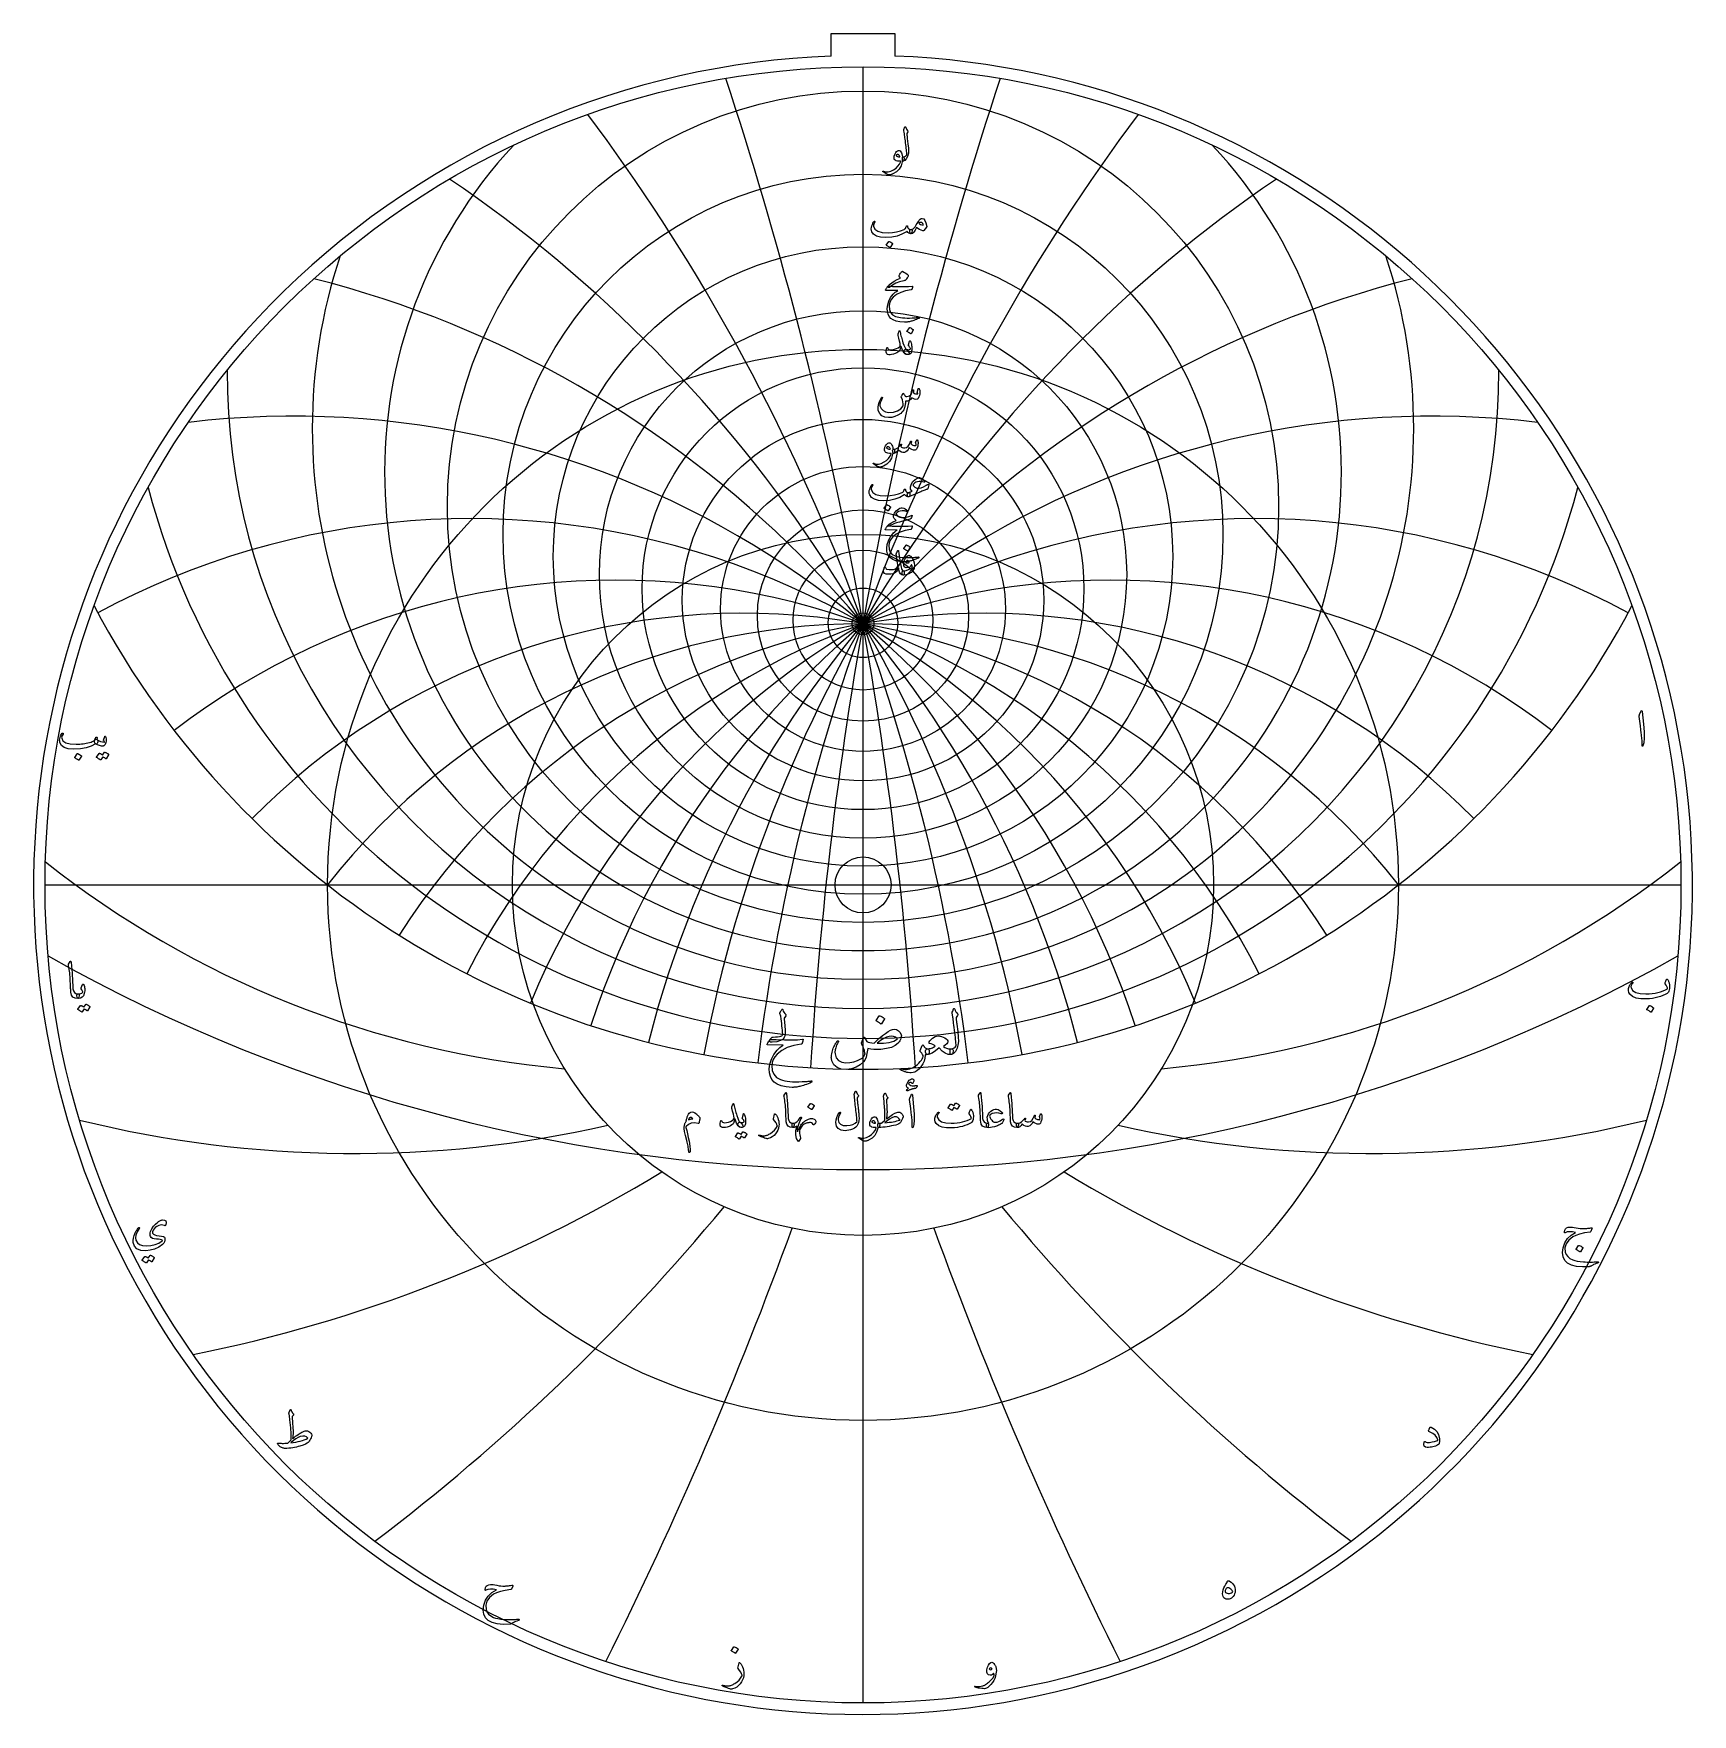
# Model space of a CAD drawing. Header units: millimetres. Extents: x -57 to 57, y -57 to 58.
import ezdxf

# ---------------------------------------------------------------- set-up
doc = ezdxf.new("R2010")
doc.units = ezdxf.units.MM
for name, color, linetype in [('CUT_INNER', 6, 'Continuous'), ('CUT_OUTER', 1, 'Continuous'), ('ENGRAVE', 7, 'Continuous'), ('ENGRAVE_FINE', 8, 'Continuous'), ('TEXT', 5, 'Continuous')]:
    doc.layers.add(name, color=color, linetype=linetype)

msp = doc.modelspace()

# ---------------------------------------------------------------- linework, layer by layer
at = {"layer": 'CUT_INNER'}
msp.add_circle((0, 0), 1.91, dxfattribs=at)
at = {"layer": 'CUT_OUTER'}
for points in [[(-2.17, 58.068), (2.17, 58.068), (2.17, 56.5382)], [(-2.17, 56.5382), (-2.17, 58.068)]]:
    msp.add_lwpolyline(points, dxfattribs=at)
for centre, radius, start, end in [((-0.0002, -0.0001), 56.5799, 134.296617, 87.801785), ((-0.0009, 0.0013), 56.5785, 92.197186, 134.297159)]:
    msp.add_arc(centre, radius, start, end, dxfattribs=at)
at = {"layer": 'ENGRAVE'}
for points in [[(0, -55.8), (0, 55.8)], [(-55.8, 0), (55.8, 0)], [(0, -55.8), (0, -23.9096)]]:
    msp.add_lwpolyline(points, dxfattribs=at)
for centre, radius in [((0, 0), 55.8), ((0, 25.799), 28.3532), ((0, 23.9171), 24.5547), ((0, 22.4028), 21.1273), ((0, 21.1825), 17.9869), ((0, 0), 36.5261), ((0, 20.2031), 15.0697), ((0, 19.4258), 12.3258), ((0, 18.8221), 9.7152), ((0, 18.3715), 7.2043), ((0, 0), 23.9096), ((0, 18.0592), 4.7648), ((0, 17.8756), 2.3712), ((0, 17.815), 0.744)]:
    msp.add_circle(centre, radius, dxfattribs=at)
for centre, radius, start, end in [((0, 28.1524), 32.6372, 136.887687, 43.112313), ((0, 31.1275), 37.5681, 161.726, 18.274), ((0, 34.9489), 43.3816, 179.806229, 0.193771), ((0, 39.9658), 50.4395, 194.768857, 345.231143), ((0, 46.7513), 59.3282, 207.85457, 332.14543), ((0, -28.5373), 46.3523, 38, 142), ((0, -28.5373), 46.3523, 38, 142), ((-14.4302, 53.8543), 66.6534, 231.659303, 264.895559), ((14.4302, 53.8543), 66.6534, 275.104441, 308.340697), ((-34.6701, 60.0503), 78.3722, 256.139401, 282.728406), ((34.6701, 60.0503), 78.3722, 257.271594, 283.860599), ((-65.1176, 65.1176), 99.0695, 281.307632, 301.249386), ((65.1176, 65.1176), 99.0695, 238.750614, 258.692368), ((-119.2933, 68.874), 142.5085, 307.11247, 320.406972), ((119.2933, 68.874), 142.5085, 219.593028, 232.88753), ((-265.6611, 71.1837), 277.4475, 333.417374, 340.064626), ((265.6611, 71.1837), 277.4475, 199.935374, 206.582626)]:
    msp.add_arc(centre, radius, start, end, dxfattribs=at)
at = {"layer": 'ENGRAVE_FINE'}
for centre, radius, start, end in [((-262.8768, -28.5373), 266.9321, 3.451, 18.239562), ((-262.8768, -28.5373), 266.9321, 3.451, 18.239562), ((262.8768, -28.5373), 266.9321, 161.760438, 176.549), ((262.8768, -28.5373), 266.9321, 161.760438, 176.549), ((-127.3518, -28.5373), 135.525, 6.94881, 36.750249), ((-127.3518, -28.5373), 135.525, 6.94881, 36.750249), ((127.3518, -28.5373), 135.525, 143.249751, 173.05119), ((127.3518, -28.5373), 135.525, 143.249751, 173.05119), ((-80.2845, -28.5373), 92.7045, 10.542635, 55.81567), ((-80.2845, -28.5373), 92.7045, 10.542635, 55.81567), ((80.2845, -28.5373), 92.7045, 124.18433, 169.457365), ((80.2845, -28.5373), 92.7045, 124.18433, 169.457365), ((-55.2405, -28.5373), 72.1113, 14.286701, 75.731907), ((-55.2405, -28.5373), 72.1113, 14.286701, 75.731907), ((55.2405, -28.5373), 72.1113, 104.268093, 165.713299), ((55.2405, -28.5373), 72.1113, 104.268093, 165.713299), ((-38.8942, -28.5373), 60.5086, 18.243409, 96.767474), ((-38.8942, -28.5373), 60.5086, 18.243409, 96.767474), ((38.8942, -28.5373), 60.5086, 83.232526, 161.756591), ((38.8942, -28.5373), 60.5086, 83.232526, 161.756591), ((-26.7615, -28.5373), 53.523, 22.487353, 118.376898), ((-26.7615, -28.5373), 53.523, 22.487353, 118.376898), ((26.7615, -28.5373), 53.523, 61.623102, 157.512647), ((26.7615, -28.5373), 53.523, 61.623102, 157.512647), ((-16.8708, -28.5373), 49.3271, 27.110708, 127.628622), ((-16.8708, -28.5373), 49.3271, 27.110708, 127.628622), ((16.8708, -28.5373), 49.3271, 52.371378, 152.889292), ((16.8708, -28.5373), 49.3271, 52.371378, 152.889292), ((-8.1732, -28.5373), 47.0673, 32.230674, 135.378051), ((-8.1732, -28.5373), 47.0673, 32.230674, 135.378051), ((8.1732, -28.5373), 47.0673, 44.621949, 147.769326), ((8.1732, -28.5373), 47.0673, 44.621949, 147.769326), ((0, 93.8642), 113.2855, 240.613342, 299.386658)]:
    msp.add_arc(centre, radius, start, end, dxfattribs=at)
at = {"layer": 'TEXT'}
for points in [[(2.7885, 51.5364), (2.8108, 51.5902), (2.8281, 51.6329), (2.8405, 51.6644), (2.8479, 51.6849), (2.8537, 51.6979), (2.8611, 51.7071), (2.8702, 51.7127), (2.8809, 51.7146), (2.8931, 51.7125), (2.9032, 51.7063), (2.9112, 51.696), (2.9172, 51.6816), (2.9446, 51.6108), (2.9774, 51.5471), (3.0156, 51.4904), (3.0591, 51.4407), (3.0713, 51.4248), (3.0748, 51.4068), (3.0696, 51.3868), (3.0558, 51.3648), (2.9832, 51.2625), (2.9882, 51.2167), (2.9931, 51.1717), (2.9981, 51.1276), (3.003, 51.0843), (3.008, 51.0418), (3.0129, 51.0001), (3.0179, 50.9593), (3.0228, 50.9193), (3.0684, 50.5488), (3.0962, 50.2593), (3.1063, 50.0505), (3.0987, 49.9227), (3.0364, 49.6906), (2.9551, 49.5192), (2.8549, 49.4085), (2.7357, 49.3584), (2.7324, 49.3584), (2.7291, 49.3584), (2.7258, 49.3584), (2.7225, 49.3584), (2.7029, 49.3769), (2.6903, 49.4194), (2.6848, 49.4858), (2.6862, 49.5762), (2.6893, 49.6096), (2.6986, 49.6339), (2.714, 49.6492), (2.7357, 49.6554), (2.8194, 49.6721), (2.8891, 49.7024), (2.9448, 49.7463), (2.9865, 49.8039), (2.9837, 49.873), (2.9787, 49.9515), (2.9713, 50.0396), (2.9617, 50.1372), (2.9501, 50.2438), (2.9366, 50.3591), (2.9212, 50.483), (2.904, 50.6157), (2.8881, 50.746), (2.8735, 50.8632), (2.8601, 50.9671), (2.8479, 51.0579), (2.8374, 51.1354), (2.8289, 51.1998), (2.8225, 51.2509), (2.8182, 51.2889), (2.7852, 51.477), (2.7842, 51.4955), (2.7844, 51.5116), (2.7858, 51.5252), (2.7885, 51.5364)], [(2.6697, 49.3221), (2.5924, 49.0504), (2.4626, 48.8229), (2.2805, 48.6396), (2.046, 48.5004), (2.0132, 48.4862), (1.9808, 48.4735), (1.9489, 48.4623), (1.9173, 48.4525), (1.8864, 48.4444), (1.8563, 48.4381), (1.827, 48.4336), (1.7985, 48.4311), (1.7276, 48.4412), (1.6335, 48.4781), (1.5164, 48.5418), (1.3761, 48.6324), (1.361, 48.6454), (1.3522, 48.6579), (1.3495, 48.6701), (1.353, 48.6819), (1.3608, 48.6909), (1.3712, 48.6951), (1.3839, 48.6942), (1.3992, 48.6885), (1.545, 48.6412), (1.7086, 48.6414), (1.8899, 48.6891), (2.0889, 48.7842), (2.2514, 48.8945), (2.3859, 49.0242), (2.4923, 49.1734), (2.5707, 49.3419), (2.5701, 49.3478), (2.5682, 49.3526), (2.5651, 49.3561), (2.5608, 49.3584), (2.4472, 49.365), (2.3504, 49.3782), (2.2706, 49.398), (2.2077, 49.4244), (2.159, 49.4652), (2.1285, 49.5217), (2.1161, 49.5939), (2.1219, 49.6818), (2.1238, 49.6934), (2.126, 49.7053), (2.1287, 49.7173), (2.1318, 49.7296), (2.1353, 49.7423), (2.1392, 49.7556), (2.1436, 49.7695), (2.1483, 49.7841), (2.1871, 49.8783), (2.2341, 49.9565), (2.2894, 50.0186), (2.3529, 50.0646), (2.4179, 50.0897), (2.4775, 50.0893), (2.5317, 50.0633), (2.5806, 50.0118), (2.6233, 49.94), (2.6557, 49.8567), (2.6777, 49.7618), (2.6895, 49.6554), (2.696, 49.6555), (2.7023, 49.6558), (2.7084, 49.6563), (2.7142, 49.657), (2.7201, 49.6577), (2.7262, 49.6582), (2.7325, 49.6586), (2.739, 49.6587), (2.7613, 49.6539), (2.7786, 49.6397), (2.791, 49.616), (2.7984, 49.5828), (2.8015, 49.5463), (2.8009, 49.5093), (2.7965, 49.472), (2.7885, 49.4343), (2.778, 49.4011), (2.7662, 49.3773), (2.7532, 49.3631), (2.739, 49.3584), (2.6763, 49.3584), (2.6759, 49.3524), (2.6746, 49.3443), (2.6726, 49.3342), (2.6697, 49.3221)], [(2.5113, 49.6917), (2.4767, 49.7521), (2.4387, 49.7948), (2.3975, 49.8197), (2.3529, 49.827), (2.3263, 49.8199), (2.3026, 49.8088), (2.2817, 49.7935), (2.2638, 49.7742), (2.258, 49.7638), (2.2572, 49.7527), (2.2613, 49.7407), (2.2704, 49.728), (2.3044, 49.6981), (2.3537, 49.6776), (2.4183, 49.6667), (2.4981, 49.6653), (2.5064, 49.6669), (2.5113, 49.6719), (2.513, 49.6801), (2.5113, 49.6917)], [(0.7524, 45.2549), (0.7642, 45.2677), (0.7763, 45.273), (0.7889, 45.271), (0.8019, 45.2615), (0.8118, 45.2491), (0.8151, 45.2351), (0.8118, 45.2194), (0.8019, 45.2021), (0.7516, 45.1241), (0.7194, 45.0519), (0.7054, 44.9855), (0.7095, 44.9249), (0.8128, 44.7257), (1.0139, 44.5866), (1.3128, 44.5079), (1.7094, 44.4893), (2.0037, 44.511), (2.2861, 44.5561), (2.5565, 44.6248), (2.8149, 44.717), (2.8605, 44.744), (2.8982, 44.7855), (2.9281, 44.8414), (2.9502, 44.9117), (2.9576, 44.9317), (2.97, 44.9455), (2.9873, 44.9532), (3.0096, 44.9546), (3.0255, 44.9478), (3.0368, 44.934), (3.0436, 44.9131), (3.0459, 44.8853), (3.0614, 44.8164), (3.1045, 44.7648), (3.1752, 44.7306), (3.2736, 44.7137), (3.3091, 44.7059), (3.333, 44.6856), (3.3454, 44.6531), (3.3462, 44.6081), (3.3342, 44.5244), (3.3181, 44.4645), (3.2979, 44.4287), (3.2736, 44.4167), (3.2012, 44.4262), (3.1325, 44.4546), (3.0676, 44.5021), (3.0063, 44.5685), (3.0011, 44.5712), (2.9923, 44.5693), (2.9797, 44.5629), (2.9634, 44.552), (2.6557, 44.3787), (2.3199, 44.255), (1.9561, 44.1807), (1.5642, 44.156), (1.202, 44.1807), (0.9207, 44.255), (0.7202, 44.3787), (0.6006, 44.552), (0.5734, 44.6487), (0.5643, 44.7475), (0.5734, 44.8484), (0.6006, 44.9513), (0.6373, 45.047), (0.6749, 45.1295), (0.7132, 45.1988), (0.7524, 45.2549)], [(4.0392, 45.4661), (4.1425, 45.4294), (4.2281, 45.3258), (4.296, 45.1555), (4.3461, 44.9183), (4.348, 44.9012), (4.3469, 44.8861), (4.343, 44.8731), (4.3362, 44.8622), (4.1547, 44.6345), (4.1421, 44.6207), (4.1275, 44.6122), (4.1108, 44.6091), (4.092, 44.6114), (3.9687, 44.6535), (3.8527, 44.7071), (3.7443, 44.7723), (3.6432, 44.849), (3.5617, 44.6599), (3.4724, 44.5248), (3.3753, 44.4437), (3.2703, 44.4167), (3.2585, 44.421), (3.2464, 44.434), (3.2338, 44.4557), (3.2208, 44.486), (3.2008, 44.5611), (3.1936, 44.6213), (3.1991, 44.6667), (3.2175, 44.6972), (3.2282, 44.7044), (3.2406, 44.7096), (3.2546, 44.7127), (3.2703, 44.7137), (3.3454, 44.7265), (3.4188, 44.7615), (3.4906, 44.8189), (3.5607, 44.8985), (3.5914, 44.9447), (3.6374, 45.0206), (3.6987, 45.1262), (3.7752, 45.2615), (3.835, 45.351), (3.8989, 45.4149), (3.967, 45.4533), (4.0392, 45.4661)], [(3.8016, 45.1427), (3.8635, 45.0911), (3.9336, 45.0486), (4.012, 45.0152), (4.0986, 44.9909), (4.0939, 45.0559), (4.0763, 45.1089), (4.046, 45.1499), (4.0029, 45.179), (3.9532, 45.1941), (3.9031, 45.193), (3.8525, 45.1759), (3.8016, 45.1427)], [(1.7523, 43.8854), (1.7564, 43.8895), (1.7622, 43.892), (1.7696, 43.8928), (1.7787, 43.892), (1.8428, 43.866), (1.9033, 43.8342), (1.96, 43.7967), (2.013, 43.7534), (2.0182, 43.7468), (2.0204, 43.7402), (2.0198, 43.7336), (2.0163, 43.727), (1.8612, 43.4762), (1.8554, 43.4702), (1.848, 43.4688), (1.8389, 43.4719), (1.8282, 43.4795), (1.8189, 43.4861), (1.8043, 43.496), (1.7843, 43.5092), (1.7589, 43.5257), (1.7278, 43.5455), (1.6904, 43.5686), (1.6469, 43.595), (1.5972, 43.6247), (1.5906, 43.6296), (1.5873, 43.6346), (1.5873, 43.6395), (1.5906, 43.6445)], [(2.7852, 41.2077), (2.4969, 41.1325), (2.2424, 41.0353), (2.0217, 40.9163), (1.8348, 40.7754), (1.8061, 40.7538), (1.7795, 40.7416), (1.755, 40.7389), (1.7325, 40.7457), (1.7063, 40.7769), (1.7102, 40.8208), (1.7443, 40.8775), (1.8084, 40.947), (1.96, 41.0728), (2.1343, 41.1863), (2.3312, 41.2873), (2.5509, 41.376), (2.4882, 41.4684), (2.4764, 41.4915), (2.4709, 41.5146), (2.4715, 41.5377), (2.4783, 41.5608), (2.5226, 41.6489), (2.5633, 41.7217), (2.6002, 41.7793), (2.6334, 41.8215), (2.6546, 41.8415), (2.6755, 41.8521), (2.6959, 41.8531), (2.7159, 41.8446), (2.832, 41.779), (2.9296, 41.7176), (3.0086, 41.6602), (3.069, 41.607), (3.0808, 41.5899), (3.0863, 41.5683), (3.0857, 41.5421), (3.0789, 41.5113), (3.0577, 41.4633), (3.0236, 41.4049), (2.9768, 41.3362), (2.9172, 41.2572), (2.9015, 41.2455), (2.8743, 41.2333), (2.8355, 41.2207), (2.7852, 41.2077)], [(2.0064, 40.8249), (2.4298, 40.8101), (2.7959, 40.8084), (3.1047, 40.82), (3.3561, 40.8447), (3.3638, 40.8457), (3.3705, 40.8451), (3.3762, 40.8432), (3.3808, 40.8398), (3.3843, 40.8351), (3.3862, 40.8295), (3.3867, 40.8228), (3.3858, 40.815), (3.3793, 40.7849), (3.373, 40.7573), (3.3669, 40.7321), (3.361, 40.7094), (3.3554, 40.6892), (3.3499, 40.6715), (3.3447, 40.6562), (3.3396, 40.6434), (3.3289, 40.623), (3.3165, 40.608), (3.3025, 40.5983), (3.2868, 40.5939), (2.9056, 40.5248), (2.574, 40.4166), (2.2919, 40.2691), (2.0592, 40.0824), (1.9416, 39.9482), (1.8563, 39.8061), (1.803, 39.6561), (1.782, 39.4983), (1.8022, 39.2506), (1.8826, 39.0487), (2.0233, 38.8926), (2.2242, 38.7822), (2.3284, 38.7488), (2.4428, 38.7212), (2.5676, 38.6993), (2.7027, 38.6832), (2.8479, 38.6727), (3.003, 38.6676), (3.168, 38.6678), (3.3429, 38.6733), (3.4051, 38.6768), (3.4662, 38.6808), (3.5264, 38.6851), (3.5854, 38.6898), (3.6431, 38.695), (3.6989, 38.7006), (3.7528, 38.7065), (3.8049, 38.7129), (3.8208, 38.7138), (3.8321, 38.7096), (3.8389, 38.7006), (3.8412, 38.6865), (3.84, 38.6702), (3.8362, 38.6577), (3.8301, 38.6488), (3.8214, 38.6436), (3.7282, 38.6042), (3.6399, 38.5686), (3.5566, 38.5366), (3.4782, 38.5083), (3.405, 38.4836), (3.3371, 38.4621), (3.2746, 38.444), (3.2175, 38.4291), (3.1638, 38.4182), (3.1115, 38.4085), (3.0606, 38.4001), (3.0112, 38.3928), (2.9631, 38.3873), (2.916, 38.3838), (2.8699, 38.3823), (2.8248, 38.3829), (2.5171, 38.4069), (2.2605, 38.4588), (2.0551, 38.5389), (1.9008, 38.6469), (1.7876, 38.782), (1.7086, 38.9398), (1.6638, 39.1203), (1.6533, 39.3234), (1.6857, 39.5755), (1.763, 39.8201), (1.8853, 40.0573), (2.0526, 40.287), (2.118, 40.3565), (2.192, 40.4232), (2.2747, 40.4869), (2.3661, 40.5477), (1.5675, 40.5543), (1.5483, 40.5626), (1.5403, 40.5774), (1.5434, 40.5989), (1.5576, 40.6269), (1.5844, 40.6678), (1.6088, 40.7045), (1.6306, 40.7371), (1.65, 40.7655), (1.6669, 40.7897), (1.6814, 40.8093), (1.6933, 40.8243), (1.7028, 40.8348), (1.7243, 40.8367), (1.782, 40.8357), (1.8761, 40.8317), (2.0064, 40.8249)], [(3.1663, 38.0074), (3.1705, 38.0116), (3.1762, 38.014), (3.1837, 38.0149), (3.1927, 38.014), (3.2569, 37.988), (3.3173, 37.9563), (3.374, 37.9187), (3.427, 37.8754), (3.4322, 37.8688), (3.4345, 37.8622), (3.4339, 37.8556), (3.4303, 37.849), (3.2752, 37.5982), (3.2695, 37.5923), (3.262, 37.5908), (3.253, 37.5939), (3.2422, 37.6015), (3.233, 37.6081), (3.2183, 37.618), (3.1983, 37.6312), (3.173, 37.6477), (3.1418, 37.6675), (3.1045, 37.6906), (3.061, 37.717), (3.0112, 37.7467), (3.0046, 37.7517), (3.0013, 37.7566), (3.0013, 37.7616), (3.0046, 37.7665)], [(2.5294, 37.7236), (2.5484, 37.6371), (2.569, 37.5491), (2.5913, 37.4597), (2.6152, 37.3689), (2.6408, 37.2762), (2.6681, 37.1812), (2.6969, 37.0839), (2.7275, 36.9844), (2.7891, 36.8054), (2.8454, 36.6709), (2.8964, 36.581), (2.9419, 36.5356), (2.9818, 36.5086), (3.022, 36.4705), (3.0626, 36.4212), (3.1037, 36.3607), (3.1424, 36.2859), (3.1532, 36.2296), (3.1358, 36.1918), (3.0904, 36.1726), (2.9438, 36.1875), (2.8141, 36.2848), (2.7013, 36.4647), (2.6053, 36.727), (2.6033, 36.7314), (2.6004, 36.7345), (2.5967, 36.7363), (2.5922, 36.7369), (2.5888, 36.7363), (2.5856, 36.7345), (2.5823, 36.7314), (2.5789, 36.727), (2.5697, 36.6845), (2.5583, 36.6396), (2.5449, 36.5921), (2.5294, 36.5422), (2.5125, 36.495), (2.4948, 36.4556), (2.4762, 36.4241), (2.4569, 36.4003), (2.3871, 36.3395), (2.3001, 36.2857), (2.1957, 36.2388), (2.0741, 36.199), (1.9503, 36.1695), (1.8431, 36.157), (1.7523, 36.1613), (1.6781, 36.1825), (1.6145, 36.2357), (1.5857, 36.3294), (1.5914, 36.4634), (1.6319, 36.6379), (1.6358, 36.6437), (1.6409, 36.6478), (1.6473, 36.6503), (1.655, 36.6511), (1.664, 36.6501), (1.6715, 36.647), (1.6772, 36.6419), (1.6814, 36.6346), (1.697, 36.5981), (1.7144, 36.5678), (1.7333, 36.5437), (1.754, 36.5257), (1.8183, 36.5018), (1.9058, 36.496), (2.0163, 36.5084), (2.15, 36.5389), (2.2925, 36.5847), (2.4032, 36.6363), (2.4822, 36.6936), (2.5294, 36.7567), (2.5373, 36.8207), (2.5245, 36.93), (2.4911, 37.0847), (2.4371, 37.2847), (2.4111, 37.3901), (2.3958, 37.4753), (2.3913, 37.5403), (2.3975, 37.585), (2.4602, 37.7632), (2.467, 37.782), (2.4742, 37.7954), (2.4818, 37.8035), (2.4898, 37.8061), (2.4997, 37.801), (2.5096, 37.7855), (2.5195, 37.7597), (2.5294, 37.7236)], [(3.196, 36.6577), (3.1767, 36.6901), (3.1581, 36.718), (3.1404, 36.7413), (3.1235, 36.76), (3.1113, 36.7761), (3.1045, 36.7947), (3.103, 36.8157), (3.1069, 36.8392), (3.1762, 37.09), (3.1859, 37.1119), (3.1985, 37.1181), (3.214, 37.1086), (3.2323, 37.0834), (3.26, 37.03), (3.2835, 36.9655), (3.3029, 36.8898), (3.3182, 36.8029), (3.327, 36.7196), (3.3305, 36.6379), (3.3287, 36.5579), (3.3214, 36.4795), (3.3097, 36.4113), (3.2942, 36.3517), (3.275, 36.3007), (3.2521, 36.2584), (3.2239, 36.2271), (3.1853, 36.2023), (3.1364, 36.1842), (3.0772, 36.1726), (3.0166, 36.1704), (2.9601, 36.1801), (2.9077, 36.2017), (2.8594, 36.2353), (2.8221, 36.278), (2.8025, 36.3269), (2.8007, 36.382), (2.8165, 36.4432), (2.8419, 36.4934), (2.8718, 36.5249), (2.9063, 36.5379), (2.9452, 36.5323), (3.0352, 36.5107), (3.1136, 36.5084), (3.1804, 36.5255), (3.2356, 36.562), (3.2369, 36.5717), (3.2307, 36.5909), (3.2171, 36.6196), (3.196, 36.6577)], [(3.7653, 33.8361), (3.7711, 33.8506), (3.7785, 33.8609), (3.7876, 33.8671), (3.7983, 33.8691), (3.8121, 33.8675), (3.8239, 33.8625), (3.8336, 33.8543), (3.8412, 33.8427), (3.86, 33.8015), (3.8734, 33.7503), (3.8814, 33.6893), (3.8841, 33.6183), (3.8769, 33.5024), (3.8552, 33.3923), (3.8191, 33.2879), (3.7686, 33.1893), (3.7513, 33.1656), (3.7323, 33.1473), (3.7117, 33.1343), (3.6894, 33.1266), (3.6088, 33.1215), (3.5219, 33.1357), (3.4289, 33.1693), (3.3297, 33.2223), (3.2462, 33.1079), (3.1474, 33.0318), (3.0333, 32.994), (2.904, 32.9946), (2.8998, 32.925), (2.8937, 32.8581), (2.8857, 32.7939), (2.8759, 32.7323), (2.8643, 32.673), (2.8508, 32.6156), (2.8354, 32.56), (2.8182, 32.5062), (2.7782, 32.4093), (2.7241, 32.3198), (2.6561, 32.2377), (2.574, 32.163), (2.382, 32.0352), (2.1788, 31.9452), (1.9645, 31.8933), (1.7391, 31.8792), (1.4852, 31.9137), (1.2845, 32.0038), (1.1371, 32.1496), (1.0428, 32.3511), (1.03, 32.4237), (1.028, 32.5095), (1.0366, 32.6085), (1.056, 32.7207), (1.0871, 32.8437), (1.1311, 32.9715), (1.1878, 33.1044), (1.2573, 33.2421), (1.2629, 33.2508), (1.2697, 33.257), (1.2777, 33.2607), (1.287, 33.2619), (1.2963, 33.2611), (1.3043, 33.2586), (1.3111, 33.2545), (1.3167, 33.2487), (1.3204, 33.2403), (1.3217, 33.2314), (1.3204, 33.2221), (1.3167, 33.2124), (1.2284, 33.0291), (1.1715, 32.8783), (1.1459, 32.7601), (1.1517, 32.6745), (1.235, 32.4858), (1.3662, 32.3487), (1.5452, 32.2631), (1.7721, 32.229), (2.0893, 32.2493), (2.3579, 32.3297), (2.5777, 32.4704), (2.7489, 32.6712), (2.7483, 32.8037), (2.7266, 32.9435), (2.6839, 33.0908), (2.6202, 33.2454), (2.6122, 33.2611), (2.6078, 33.2751), (2.6072, 33.2875), (2.6103, 33.2982), (2.628, 33.3351), (2.6449, 33.3696), (2.661, 33.4019), (2.6763, 33.4319), (2.6907, 33.4592), (2.7043, 33.4835), (2.7171, 33.5046), (2.7291, 33.5226), (2.7359, 33.5303), (2.7431, 33.5334), (2.7508, 33.5319), (2.7588, 33.5259), (2.7629, 33.5214), (2.7687, 33.5144), (2.7761, 33.5049), (2.7852, 33.4929), (2.7955, 33.4785), (2.8066, 33.4616), (2.8186, 33.4422), (2.8314, 33.4203), (2.8574, 33.3783), (2.8792, 33.3477), (2.897, 33.3288), (2.9106, 33.3213), (2.9964, 33.3141), (3.0822, 33.3288), (3.168, 33.3653), (3.2538, 33.4236), (3.2849, 33.4624), (3.3157, 33.5259), (3.346, 33.6142), (3.3759, 33.7272), (3.3788, 33.738), (3.3841, 33.747), (3.392, 33.7545), (3.4023, 33.7602), (3.412, 33.764), (3.4213, 33.7652), (3.4301, 33.764), (3.4386, 33.7602), (3.4512, 33.7396), (3.4559, 33.7008), (3.4528, 33.6439), (3.4419, 33.5688), (3.5085, 33.528), (3.5797, 33.5012), (3.6554, 33.4884), (3.7356, 33.4896), (3.7346, 33.5138), (3.7315, 33.5334), (3.7263, 33.5484), (3.7191, 33.5589), (3.7108, 33.5688), (3.7059, 33.5787), (3.7043, 33.5886), (3.7059, 33.5985)], [(2.0213, 29.3876), (1.9439, 29.116), (1.8142, 28.8885), (1.6321, 28.7051), (1.3976, 28.5659), (1.3648, 28.5518), (1.3324, 28.5391), (1.3004, 28.5279), (1.2689, 28.5181), (1.2379, 28.5099), (1.2078, 28.5036), (1.1785, 28.4992), (1.1501, 28.4966), (1.0791, 28.5067), (0.9851, 28.5436), (0.8679, 28.6074), (0.7277, 28.6979), (0.7126, 28.7109), (0.7037, 28.7235), (0.701, 28.7357), (0.7046, 28.7474), (0.7124, 28.7565), (0.7227, 28.7606), (0.7355, 28.7598), (0.7508, 28.754), (0.8966, 28.7068), (1.0601, 28.707), (1.2414, 28.7546), (1.4405, 28.8497), (1.603, 28.9601), (1.7374, 29.0898), (1.8439, 29.2389), (1.9223, 29.4074), (1.9216, 29.4134), (1.9198, 29.4181), (1.9167, 29.4216), (1.9123, 29.4239), (1.7987, 29.4305), (1.702, 29.4437), (1.6222, 29.4635), (1.5593, 29.4899), (1.5106, 29.5307), (1.4801, 29.5873), (1.4677, 29.6594), (1.4735, 29.7473), (1.4753, 29.759), (1.4776, 29.7708), (1.4803, 29.7829), (1.4834, 29.7952), (1.4869, 29.8078), (1.4908, 29.8211), (1.4951, 29.8351), (1.4999, 29.8496), (1.5386, 29.9439), (1.5857, 30.022), (1.6409, 30.0841), (1.7045, 30.1301), (1.7694, 30.1553), (1.829, 30.1549), (1.8833, 30.1289), (1.9322, 30.0773), (1.9748, 30.0055), (2.0072, 29.9222), (2.0293, 29.8273), (2.0411, 29.7209), (2.0475, 29.721), (2.0538, 29.7213), (2.0599, 29.7218), (2.0658, 29.7226), (2.0717, 29.7233), (2.0778, 29.7238), (2.0841, 29.7241), (2.0906, 29.7242), (2.1128, 29.7195), (2.1301, 29.7052), (2.1425, 29.6815), (2.15, 29.6483), (2.153, 29.6118), (2.1524, 29.5749), (2.1481, 29.5376), (2.1401, 29.4998), (2.1295, 29.4666), (2.1178, 29.4429), (2.1048, 29.4287), (2.0906, 29.4239), (2.0278, 29.4239), (2.0274, 29.4179), (2.0262, 29.4099), (2.0241, 29.3998), (2.0213, 29.3876)], [(1.8629, 29.7572), (1.8282, 29.8176), (1.7903, 29.8603), (1.749, 29.8853), (1.7045, 29.8925), (1.6778, 29.8855), (1.6541, 29.8744), (1.6333, 29.8591), (1.6154, 29.8397), (1.6096, 29.8294), (1.6088, 29.8183), (1.6129, 29.8063), (1.622, 29.7935), (1.656, 29.7636), (1.7053, 29.7432), (1.7698, 29.7323), (1.8497, 29.7308), (1.8579, 29.7325), (1.8629, 29.7374), (1.8645, 29.7457), (1.8629, 29.7572)], [(3.6877, 30.3644), (3.695, 30.3694), (3.7034, 30.3677), (3.7131, 30.3595), (3.7241, 30.3446), (3.7358, 30.3194), (3.7447, 30.2836), (3.7507, 30.2369), (3.7538, 30.1796), (3.7548, 30.1144), (3.7513, 30.0509), (3.7432, 29.989), (3.7306, 29.9288), (3.6939, 29.8117), (3.6531, 29.7275), (3.6081, 29.6764), (3.5591, 29.6582), (3.4429, 29.665), (3.3355, 29.6953), (3.2367, 29.7492), (3.1465, 29.8265), (3.0847, 29.7046), (3.0112, 29.6095), (2.9263, 29.5413), (2.8297, 29.4998), (2.7285, 29.4907), (2.626, 29.5163), (2.5222, 29.5765), (2.4173, 29.6714), (2.3323, 29.5631), (2.2489, 29.4858), (2.1673, 29.4394), (2.0873, 29.4239), (2.0712, 29.433), (2.0559, 29.4602), (2.0415, 29.5056), (2.0278, 29.5691), (2.0229, 29.6318), (2.0312, 29.678), (2.0526, 29.7077), (2.0873, 29.7209), (2.2395, 29.7554), (2.3727, 29.8224), (2.487, 29.922), (2.5823, 30.0542), (2.5874, 30.0614), (2.593, 30.0666), (2.599, 30.0697), (2.6054, 30.0707), (2.6132, 30.0699), (2.6202, 30.0674), (2.6264, 30.0633), (2.6318, 30.0575), (2.6348, 30.0398), (2.6276, 30.0097), (2.6101, 29.9672), (2.5823, 29.9123), (2.6188, 29.87), (2.6755, 29.8389), (2.7524, 29.8189), (2.8495, 29.81), (2.9706, 29.8354), (3.0764, 29.9181), (3.167, 30.0581), (3.2423, 30.2555), (3.246, 30.2656), (3.2505, 30.2728), (3.2559, 30.2772), (3.262, 30.2786), (3.2713, 30.2778), (3.2794, 30.2753), (3.2862, 30.2712), (3.2917, 30.2654), (3.2959, 30.2572), (3.2984, 30.2489), (3.2992, 30.2407), (3.2984, 30.2324), (3.2653, 30.0938), (3.3039, 30.0596), (3.3503, 30.0295), (3.4046, 30.0035), (3.4666, 29.9816), (3.5271, 29.9674), (3.5731, 29.9643), (3.6046, 29.9723), (3.6217, 29.9915), (3.6273, 30.0208), (3.6242, 30.0625), (3.6125, 30.1165), (3.592, 30.1829), (3.5956, 30.2017), (3.6127, 30.2382), (3.6434, 30.2924), (3.6877, 30.3644)], [(4.4913, 27.2907), (4.4253, 27.0267), (4.4179, 27.014), (4.4055, 27.002), (4.3882, 26.9909), (4.3659, 26.9805), (4.3165, 26.9631), (4.264, 26.9438), (4.2084, 26.9227), (4.1497, 26.8997), (4.088, 26.875), (4.0231, 26.849), (3.9552, 26.8214), (3.8841, 26.7924), (3.1251, 26.4624), (3.0904, 26.4701), (3.0624, 26.493), (3.041, 26.5311), (3.0261, 26.5845), (3.0236, 26.6413), (3.0393, 26.6893), (3.0731, 26.7287), (3.1251, 26.7594), (3.1316, 26.7624), (3.1445, 26.7681), (3.1638, 26.7765), (3.1894, 26.7875), (3.2213, 26.801), (3.2592, 26.8168), (3.303, 26.8348), (3.3528, 26.8551), (3.2887, 26.9209), (3.248, 26.9929), (3.2309, 27.0711), (3.2373, 27.1554), (3.3008, 27.3561), (3.4089, 27.5259), (3.5615, 27.6647), (3.7587, 27.7725), (3.8018, 27.7826), (3.8519, 27.78), (3.9091, 27.7645), (3.9732, 27.7362), (4.0398, 27.6977), (4.1011, 27.6546), (4.157, 27.6069), (4.2075, 27.5547), (4.2217, 27.5356), (4.2281, 27.5176), (4.2267, 27.5009), (4.2174, 27.4854), (4.2034, 27.4735), (4.1877, 27.4673), (4.1704, 27.4669), (4.1514, 27.4722), (4.0526, 27.5034), (3.9476, 27.5176), (3.8365, 27.5149), (3.7191, 27.4953), (3.6129, 27.4636), (3.5285, 27.4211), (3.466, 27.3679), (3.4254, 27.3039), (3.4213, 27.2755), (3.432, 27.2429), (3.4576, 27.2062), (3.498, 27.1653), (3.5442, 27.1282), (3.5904, 27.0993), (3.6366, 27.0787), (3.6828, 27.0663), (3.8212, 27.0628), (3.9691, 27.0919), (4.1264, 27.1536), (4.2933, 27.2478), (4.3112, 27.2592), (4.3288, 27.2701), (4.3459, 27.2806), (4.3626, 27.2907), (4.3787, 27.3002), (4.394, 27.3089), (4.4084, 27.3167), (4.422, 27.3237), (4.4597, 27.3415), (4.4839, 27.3419), (4.4944, 27.325), (4.4913, 27.2907)], [(0.6072, 27.3006), (0.619, 27.3134), (0.6311, 27.3188), (0.6437, 27.3167), (0.6567, 27.3072), (0.6666, 27.2949), (0.6699, 27.2808), (0.6666, 27.2652), (0.6567, 27.2478), (0.6064, 27.1699), (0.5742, 27.0977), (0.5602, 27.0313), (0.5643, 26.9706), (0.6676, 26.7714), (0.8687, 26.6324), (1.1676, 26.5536), (1.5642, 26.535), (1.8585, 26.5567), (2.1409, 26.6019), (2.4113, 26.6705), (2.6697, 26.7627), (2.7153, 26.7898), (2.753, 26.8312), (2.7829, 26.8871), (2.805, 26.9574), (2.8124, 26.9774), (2.8248, 26.9913), (2.8421, 26.9989), (2.8644, 27.0003), (2.8803, 26.9935), (2.8916, 26.9797), (2.8984, 26.9589), (2.9007, 26.931), (2.9162, 26.8622), (2.9593, 26.8106), (3.03, 26.7764), (3.1284, 26.7594), (3.1639, 26.7516), (3.1878, 26.7314), (3.2002, 26.6988), (3.201, 26.6538), (3.189, 26.5701), (3.1729, 26.5103), (3.1527, 26.4744), (3.1284, 26.4624), (3.056, 26.4719), (2.9873, 26.5004), (2.9224, 26.5478), (2.8611, 26.6142), (2.8559, 26.6169), (2.8471, 26.6151), (2.8345, 26.6087), (2.8182, 26.5977), (2.5105, 26.4245), (2.1747, 26.3007), (1.8109, 26.2265), (1.419, 26.2017), (1.0568, 26.2265), (0.7755, 26.3007), (0.575, 26.4245), (0.4554, 26.5977), (0.4282, 26.6945), (0.4191, 26.7933), (0.4282, 26.8941), (0.4554, 26.997), (0.4921, 27.0927), (0.5297, 27.1752), (0.568, 27.2445), (0.6072, 27.3006)], [(1.6071, 25.9311), (1.6112, 25.9353), (1.617, 25.9377), (1.6244, 25.9386), (1.6335, 25.9377), (1.6976, 25.9118), (1.7581, 25.88), (1.8148, 25.8425), (1.8678, 25.7991), (1.873, 25.7925), (1.8752, 25.7859), (1.8746, 25.7793), (1.8711, 25.7727), (1.716, 25.5219), (1.7102, 25.516), (1.7028, 25.5145), (1.6937, 25.5176), (1.683, 25.5252), (1.6737, 25.5318), (1.6591, 25.5417), (1.6391, 25.5549), (1.6137, 25.5714), (1.5826, 25.5912), (1.5452, 25.6143), (1.5017, 25.6407), (1.452, 25.6704), (1.4454, 25.6754), (1.4421, 25.6803), (1.4421, 25.6853), (1.4454, 25.6902)], [(3.3479, 25.2022), (3.3505, 25.1789), (3.3355, 25.1354), (3.3027, 25.0717), (3.2521, 24.9877), (3.2414, 24.9741), (3.229, 24.963), (3.215, 24.9543), (3.1993, 24.9481), (2.9882, 24.89), (2.8, 24.8376), (2.6351, 24.791), (2.4931, 24.7501), (2.3744, 24.7153), (2.2786, 24.6866), (2.2061, 24.6641), (2.1566, 24.6478), (1.7573, 24.4696), (1.7292, 24.4676), (1.7078, 24.4713), (1.6929, 24.4808), (1.6847, 24.496), (1.6844, 24.5016), (1.6871, 24.5084), (1.6927, 24.5165), (1.7012, 24.5257), (1.7824, 24.602), (1.9041, 24.6825), (2.0662, 24.767), (2.2688, 24.8557), (2.2137, 24.9028), (2.1673, 24.9481), (2.1295, 24.9919), (2.1005, 25.0339), (2.0825, 25.0799), (2.0782, 25.1354), (2.0875, 25.2004), (2.1104, 25.2748), (2.1475, 25.3524), (2.1995, 25.4299), (2.2663, 25.5075), (2.3479, 25.585), (2.4368, 25.6521), (2.522, 25.6981), (2.6035, 25.723), (2.6813, 25.7269), (2.7866, 25.7057), (2.8817, 25.6618), (2.9665, 25.5951), (3.041, 25.5058), (3.0476, 25.4947), (3.0509, 25.4844), (3.0509, 25.4749), (3.0476, 25.4662), (3.0403, 25.4582), (3.0319, 25.4539), (3.0222, 25.4532), (3.0112, 25.4563), (2.9627, 25.4718), (2.916, 25.4852), (2.8711, 25.4966), (2.8281, 25.5058), (2.7872, 25.5128), (2.7485, 25.5174), (2.7121, 25.5194), (2.678, 25.519), (2.5358, 25.5023), (2.4164, 25.4621), (2.3197, 25.3984), (2.2457, 25.3111), (2.3244, 25.2074), (2.4123, 25.1305), (2.5092, 25.0803), (2.6153, 25.057), (2.773, 25.0554), (2.9428, 25.0801), (3.1245, 25.1313), (3.3182, 25.2088), (3.3262, 25.2109), (3.3338, 25.2105), (3.341, 25.2076), (3.3479, 25.2022)], [(1.9784, 24.4795), (2.4018, 24.4647), (2.7679, 24.463), (3.0766, 24.4746), (3.3281, 24.4993), (3.3358, 24.5003), (3.3425, 24.4997), (3.3482, 24.4978), (3.3528, 24.4944), (3.3562, 24.4897), (3.3582, 24.4841), (3.3587, 24.4774), (3.3578, 24.4696), (3.3513, 24.4395), (3.345, 24.4119), (3.3389, 24.3867), (3.333, 24.364), (3.3273, 24.3438), (3.3219, 24.3261), (3.3166, 24.3108), (3.3115, 24.298), (3.3008, 24.2776), (3.2885, 24.2626), (3.2744, 24.2529), (3.2588, 24.2485), (2.8776, 24.1794), (2.546, 24.0712), (2.2638, 23.9237), (2.0312, 23.737), (1.9136, 23.6028), (1.8282, 23.4607), (1.775, 23.3107), (1.754, 23.1529), (1.7742, 22.9052), (1.8546, 22.7033), (1.9953, 22.5472), (2.1962, 22.4368), (2.3003, 22.4034), (2.4148, 22.3758), (2.5396, 22.3539), (2.6746, 22.3378), (2.8198, 22.3273), (2.9749, 22.3222), (3.1399, 22.3224), (3.3148, 22.3279), (3.377, 22.3314), (3.4382, 22.3354), (3.4983, 22.3397), (3.5574, 22.3444), (3.615, 22.3496), (3.6708, 22.3552), (3.7248, 22.3611), (3.7768, 22.3675), (3.7927, 22.3684), (3.8041, 22.3642), (3.8109, 22.3552), (3.8132, 22.3411), (3.8119, 22.3248), (3.8082, 22.3123), (3.802, 22.3034), (3.7934, 22.2982), (3.7001, 22.2588), (3.6118, 22.2232), (3.5285, 22.1912), (3.4501, 22.1629), (3.3769, 22.1382), (3.3091, 22.1167), (3.2466, 22.0986), (3.1894, 22.0837), (3.1357, 22.0728), (3.0834, 22.0631), (3.0326, 22.0547), (2.9832, 22.0474), (2.935, 22.0419), (2.8879, 22.0384), (2.8418, 22.0369), (2.7968, 22.0375), (2.489, 22.0615), (2.2325, 22.1134), (2.027, 22.1935), (1.8728, 22.3015), (1.7595, 22.4366), (1.6805, 22.5944), (1.6358, 22.7749), (1.6253, 22.978), (1.6576, 23.2301), (1.735, 23.4747), (1.8573, 23.7119), (2.0246, 23.9416), (2.0899, 24.0111), (2.164, 24.0778), (2.2467, 24.1415), (2.338, 24.2023), (1.5395, 24.2089), (1.5203, 24.2172), (1.5122, 24.232), (1.5153, 24.2535), (1.5296, 24.2815), (1.5564, 24.3224), (1.5807, 24.3591), (1.6026, 24.3917), (1.622, 24.4201), (1.6389, 24.4443), (1.6533, 24.4639), (1.6653, 24.4789), (1.6748, 24.4894), (1.6962, 24.4913), (1.754, 24.4903), (1.848, 24.4863), (1.9784, 24.4795)], [(2.9502, 23.1793), (2.9543, 23.1835), (2.9601, 23.1859), (2.9675, 23.1868), (2.9766, 23.1859), (3.0407, 23.16), (3.1012, 23.1282), (3.1579, 23.0907), (3.2109, 23.0473), (3.2161, 23.0407), (3.2183, 23.0341), (3.2177, 23.0275), (3.2142, 23.0209), (3.0591, 22.7701), (3.0533, 22.7642), (3.0459, 22.7627), (3.0368, 22.7658), (3.0261, 22.7734), (3.0168, 22.78), (3.0022, 22.7899), (2.9822, 22.8031), (2.9568, 22.8196), (2.9257, 22.8394), (2.8883, 22.8625), (2.8448, 22.8889), (2.7951, 22.9186), (2.7885, 22.9236), (2.7852, 22.9285), (2.7852, 22.9335), (2.7885, 22.9384)], [(2.7456, 21.4303), (2.7695, 21.4188), (2.7885, 21.4006), (2.8025, 21.3759), (2.8116, 21.3445), (2.8176, 21.3058), (2.819, 21.2686), (2.8159, 21.2332), (2.8083, 21.1993), (2.797, 21.1705), (2.7827, 21.1498), (2.7656, 21.1375), (2.7456, 21.1333), (2.6468, 21.1608), (2.5649, 21.2299), (2.5, 21.3406), (2.4519, 21.493), (2.4457, 21.5193), (2.4404, 21.5421), (2.4358, 21.5614), (2.4321, 21.5772), (2.4292, 21.5895), (2.4272, 21.5982), (2.4259, 21.6035), (2.4255, 21.6052), (2.4205, 21.6149), (2.4156, 21.6176), (2.4107, 21.6133), (2.4057, 21.6019), (2.3496, 21.4753), (2.2869, 21.3759), (2.2176, 21.3037), (2.1417, 21.2587), (2.0316, 21.2241), (1.9025, 21.2026), (1.7544, 21.1944), (1.5873, 21.1993), (1.4757, 21.2338), (1.4149, 21.3173), (1.4048, 21.4499), (1.4454, 21.6316), (1.4547, 21.6535), (1.466, 21.6696), (1.4794, 21.6799), (1.4949, 21.6844), (1.5102, 21.683), (1.523, 21.6754), (1.5333, 21.6615), (1.5411, 21.6415), (1.5578, 21.5988), (1.5782, 21.5665), (1.6024, 21.5444), (1.6302, 21.5326), (1.7863, 21.5087), (1.9346, 21.5062), (2.0751, 21.5252), (2.2077, 21.5656), (2.2652, 21.5958), (2.3125, 21.6366), (2.3494, 21.6882), (2.376, 21.7504), (2.3744, 21.7799), (2.3661, 21.8486), (2.3513, 21.9565), (2.3298, 22.1035), (2.3189, 22.1822), (2.3092, 22.2533), (2.3007, 22.3167), (2.2935, 22.3725), (2.2873, 22.4202), (2.282, 22.4595), (2.2774, 22.4904), (2.2737, 22.5127), (2.2706, 22.547), (2.2712, 22.5771), (2.2756, 22.6031), (2.2836, 22.6249), (2.2964, 22.6521), (2.3083, 22.6773), (2.3195, 22.7007), (2.3298, 22.7223), (2.3391, 22.742), (2.3471, 22.7598), (2.3539, 22.7758), (2.3595, 22.7899), (2.3653, 22.8013), (2.3727, 22.8089), (2.3818, 22.8128), (2.3925, 22.813), (2.4043, 22.8085), (2.4131, 22.8015), (2.4191, 22.792), (2.4222, 22.78), (2.4423, 22.6112), (2.463, 22.4513), (2.4844, 22.3002), (2.5064, 22.158), (2.5287, 22.0247), (2.5513, 21.9002), (2.5741, 21.7846), (2.5971, 21.6778), (2.6249, 21.5782), (2.659, 21.5038), (2.6992, 21.4545), (2.7456, 21.4303)], [(3.1251, 22.483), (3.1478, 22.4797), (3.173, 22.4698), (3.2006, 22.4533), (3.2307, 22.4302), (3.3596, 22.2929), (3.4493, 22.1382), (3.4999, 21.9662), (3.5112, 21.7768), (3.5011, 21.6783), (3.4807, 21.5904), (3.4499, 21.5133), (3.4089, 21.4468), (3.2759, 21.3097), (3.121, 21.2117), (2.9442, 21.1529), (2.7456, 21.1333), (2.7256, 21.1381), (2.7085, 21.1523), (2.6942, 21.176), (2.6829, 21.2092), (2.6787, 21.2276), (2.6759, 21.2464), (2.6745, 21.2655), (2.6746, 21.2851), (2.6758, 21.3045), (2.6775, 21.3231), (2.6799, 21.3408), (2.6829, 21.3577), (2.6918, 21.387), (2.7052, 21.4089), (2.7231, 21.4233), (2.7456, 21.4303), (2.9391, 21.4563), (3.1069, 21.5046), (3.2493, 21.5751), (3.366, 21.6679), (3.3604, 21.7143), (3.3536, 21.7513), (3.3456, 21.7787), (3.3363, 21.7966), (3.3252, 21.8121), (3.3148, 21.8222), (3.3054, 21.827), (3.2967, 21.8263), (3.2907, 21.8243), (3.286, 21.8214), (3.2825, 21.8177), (3.2802, 21.8131), (3.2484, 21.748), (3.2092, 21.6976), (3.1626, 21.6622), (3.1086, 21.6415), (2.9516, 21.6294), (2.8438, 21.6721), (2.785, 21.7696), (2.7753, 21.922), (2.7885, 22.0095), (2.8149, 22.1002), (2.8545, 22.1943), (2.9073, 22.2916), (2.963, 22.3754), (3.0179, 22.4352), (3.0719, 22.4711), (3.1251, 22.483)], [(3.0162, 22.1266), (2.9834, 22.1174), (2.9576, 22.0928), (2.9389, 22.053), (2.9271, 21.9979), (2.9273, 21.9893), (2.9279, 21.9831), (2.929, 21.9794), (2.9304, 21.9781), (2.9636, 21.9701), (2.9972, 21.9658), (3.0313, 21.9651), (3.0657, 21.9682), (3.096, 21.9746), (3.121, 21.9839), (3.1406, 21.9961), (3.1548, 22.0111), (3.1177, 22.0641), (3.0822, 22.1011), (3.0484, 22.1219), (3.0162, 22.1266)], [(53.0603, 11.8193), (53.094, 11.8844), (53.1211, 11.9073), (53.1415, 11.8879), (53.1554, 11.8263), (53.2363, 10.9639), (53.2845, 10.4346), (53.2953, 10.0118), (53.2687, 9.6954), (53.2047, 9.4855), (53.193, 9.4684), (53.1827, 9.4591), (53.1736, 9.4578), (53.1659, 9.4644), (53.1598, 9.4748), (53.1554, 9.4882), (53.1527, 9.5047), (53.1519, 9.5243), (53.1519, 9.6767), (53.1448, 9.8384), (53.1307, 10.0094), (53.1096, 10.1895), (53.105, 10.2366), (53.0911, 10.3638), (53.068, 10.571), (53.0357, 10.8583), (52.9583, 11.4955), (52.9565, 11.5293), (52.9583, 11.5606), (52.9635, 11.5892), (52.9723, 11.6151)], [(-52.2683, 9.9255), (-52.2649, 9.9238), (-52.2617, 9.922), (-52.2588, 9.9203), (-52.256, 9.9185), (-52.2533, 9.9165), (-52.2503, 9.9141), (-52.2471, 9.9112), (-52.2437, 9.9079), (-52.2153, 9.8745), (-52.2041, 9.827), (-52.21, 9.7654), (-52.2331, 9.6897), (-52.2545, 9.6437), (-52.2763, 9.6149), (-52.2985, 9.6032), (-52.3211, 9.6087), (-52.3326, 9.6142), (-52.3423, 9.6167), (-52.3502, 9.616), (-52.3563, 9.6123), (-52.645, 9.4543), (-52.9899, 9.343), (-53.3912, 9.2783), (-53.8488, 9.2603), (-54.2189, 9.2919), (-54.4983, 9.3764), (-54.687, 9.5137), (-54.7851, 9.7038), (-54.8003, 9.7935), (-54.8036, 9.8833), (-54.795, 9.9731), (-54.7746, 10.0628), (-54.7466, 10.1422), (-54.7121, 10.2151), (-54.671, 10.2813), (-54.6232, 10.3409), (-54.6142, 10.3484), (-54.6047, 10.3532), (-54.5948, 10.3554), (-54.5845, 10.355), (-54.5748, 10.3508), (-54.5669, 10.3453), (-54.5607, 10.3385), (-54.5563, 10.3303), (-54.5544, 10.3224), (-54.5555, 10.3127), (-54.5596, 10.3013), (-54.5669, 10.2881), (-54.6179, 10.2133), (-54.6514, 10.1403), (-54.6672, 10.069), (-54.6655, 9.9995), (-54.5819, 9.8252), (-54.3874, 9.7003), (-54.082, 9.6246), (-53.6658, 9.5982), (-53.5515, 9.5999), (-53.4374, 9.6052), (-53.3236, 9.614), (-53.2099, 9.6263), (-53.0972, 9.6422), (-52.986, 9.6615), (-52.8763, 9.6844), (-52.7682, 9.7108), (-52.6632, 9.7407), (-52.5772, 9.7707), (-52.5101, 9.8006), (-52.4619, 9.8305), (-52.4434, 9.8463), (-52.4263, 9.8657), (-52.4108, 9.8886), (-52.3968, 9.915), (-52.3837, 9.9445), (-52.3709, 9.9766), (-52.3582, 10.0113), (-52.3458, 10.0487), (-52.3409, 10.0602), (-52.3335, 10.0699), (-52.3233, 10.0778), (-52.3106, 10.0839), (-52.2969, 10.0872), (-52.2842, 10.0866), (-52.2723, 10.082), (-52.2613, 10.0734), (-52.2525, 10.0615), (-52.2472, 10.047), (-52.2455, 10.0298), (-52.2472, 10.01)], [(-52.3739, 9.6439), (-52.4122, 9.6802), (-52.432, 9.7258), (-52.4333, 9.7806), (-52.4162, 9.8446), (-52.379, 9.902), (-52.3449, 9.937), (-52.3139, 9.9495), (-52.2859, 9.9396), (-52.1539, 9.8523), (-52.0219, 9.7909), (-51.8899, 9.7555), (-51.7579, 9.746), (-51.7533, 9.7469), (-51.75, 9.7495), (-51.748, 9.7539), (-51.7474, 9.7601), (-51.7507, 9.7718), (-51.7606, 9.7891), (-51.7771, 9.8122), (-51.8002, 9.8411), (-51.8046, 9.8499), (-51.8072, 9.8587), (-51.8081, 9.8675), (-51.8072, 9.8763), (-51.7227, 10.1191), (-51.7188, 10.1284), (-51.7139, 10.135), (-51.7082, 10.1389), (-51.7016, 10.1403), (-51.695, 10.1392), (-51.6893, 10.1359), (-51.6845, 10.1304), (-51.6805, 10.1227), (-51.6541, 10.0437), (-51.6383, 9.9651), (-51.633, 9.887), (-51.6383, 9.8094), (-51.6554, 9.7128), (-51.6787, 9.6343), (-51.7082, 9.5738), (-51.7439, 9.5313), (-51.7709, 9.508), (-51.7958, 9.4908), (-51.8184, 9.4798), (-51.8389, 9.475), (-51.9568, 9.4723), (-52.0853, 9.4996), (-52.2243, 9.5568), (-52.3739, 9.6439)], [(-53.6024, 8.947), (-53.598, 8.9514), (-53.5919, 8.954), (-53.5839, 8.9549), (-53.5743, 8.954), (-53.5058, 8.9263), (-53.4414, 8.8924), (-53.3809, 8.8524), (-53.3243, 8.8062), (-53.3188, 8.7991), (-53.3164, 8.7921), (-53.3171, 8.7851), (-53.3208, 8.778), (-53.4863, 8.5105), (-53.4924, 8.5041), (-53.5003, 8.5026), (-53.51, 8.5059), (-53.5215, 8.514), (-53.5314, 8.5211), (-53.547, 8.5316), (-53.5683, 8.5457), (-53.5954, 8.5633), (-53.6286, 8.5844), (-53.6684, 8.6091), (-53.7148, 8.6372), (-53.7679, 8.6689), (-53.7749, 8.6742), (-53.7784, 8.6795), (-53.7784, 8.6847), (-53.7749, 8.69)], [(-51.7474, 9.0455), (-51.743, 9.0499), (-51.7368, 9.0526), (-51.7289, 9.0535), (-51.7192, 9.0526), (-51.6846, 9.0396), (-51.651, 9.0253), (-51.6186, 9.0097), (-51.5872, 8.9927), (-51.5568, 8.9743), (-51.5269, 8.954), (-51.4978, 8.932), (-51.4693, 8.9083), (-51.4638, 8.901), (-51.4614, 8.8933), (-51.462, 8.8852), (-51.4658, 8.8766), (-51.6347, 8.6091), (-51.6394, 8.6055), (-51.6462, 8.6055), (-51.6552, 8.6091), (-51.6664, 8.6161), (-51.6741, 8.6226), (-51.6867, 8.6315), (-51.704, 8.6428), (-51.7263, 8.6566), (-51.7535, 8.673), (-51.7861, 8.6922), (-51.8239, 8.7143), (-51.8671, 8.7393), (-52.0008, 8.5316), (-52.007, 8.5252), (-52.0149, 8.5237), (-52.0246, 8.527), (-52.036, 8.5351), (-52.0459, 8.5422), (-52.0615, 8.5527), (-52.0829, 8.5668), (-52.1099, 8.5844), (-52.1432, 8.6055), (-52.183, 8.6302), (-52.2294, 8.6583), (-52.2824, 8.69), (-52.2879, 8.6953), (-52.2903, 8.7006), (-52.2897, 8.7059), (-52.2859, 8.7111), (-52.1135, 8.9681), (-52.1091, 8.9725), (-52.1029, 8.9751), (-52.095, 8.976), (-52.0853, 8.9751), (-52.0558, 8.9656), (-52.0272, 8.9545), (-51.9995, 8.9418), (-51.9727, 8.9276), (-51.9467, 8.9121), (-51.9216, 8.8955), (-51.8974, 8.8778), (-51.8741, 8.859)], [(-54.0817, -5.2205), (-54.0749, -5.2099), (-54.0685, -5.2029), (-54.0626, -5.1994), (-54.0571, -5.1994), (-54.0487, -5.204), (-54.0412, -5.2179), (-54.0346, -5.241), (-54.0289, -5.2733), (-53.9999, -5.5362), (-53.9761, -5.7793), (-53.9576, -6.0026), (-53.9444, -6.2061), (-53.936, -6.3801), (-53.9282, -6.5361), (-53.921, -6.674), (-53.9145, -6.7939), (-53.9089, -6.8958), (-53.9044, -6.9796), (-53.901, -7.0454), (-53.8987, -7.0931), (-53.8674, -7.2361), (-53.7984, -7.3413), (-53.6914, -7.4086), (-53.5467, -7.4381), (-53.5064, -7.4487), (-53.4807, -7.4733), (-53.4695, -7.512), (-53.4728, -7.5648), (-53.4893, -7.648), (-53.5071, -7.7074), (-53.5262, -7.743), (-53.5467, -7.7549), (-53.7504, -7.7281), (-53.9004, -7.6475), (-53.9968, -7.5133), (-54.0395, -7.3255), (-54.0462, -7.2356), (-54.0522, -7.1455), (-54.0576, -7.0552), (-54.0624, -6.9647), (-54.0666, -6.8739), (-54.0707, -6.7829), (-54.0746, -6.6918), (-54.0782, -6.6003), (-54.0848, -6.426), (-54.094, -6.269), (-54.1059, -6.1294), (-54.1204, -6.0072), (-54.1376, -5.8899), (-54.1574, -5.7648), (-54.1798, -5.632), (-54.2049, -5.4915), (-54.2082, -5.4662), (-54.2076, -5.4431), (-54.2029, -5.4222), (-54.1944, -5.4035)], [(-53.3355, -7.0122), (-53.2369, -6.7939), (-53.2224, -6.77), (-53.207, -6.7614), (-53.1907, -6.7682), (-53.1736, -6.7904), (-53.1419, -6.857), (-53.1172, -6.9264), (-53.0996, -6.9987), (-53.0891, -7.0738), (-53.0858, -7.1522), (-53.09, -7.2344), (-53.1016, -7.3203), (-53.1208, -7.4099), (-53.1791, -7.5609), (-53.2695, -7.6687), (-53.392, -7.7333), (-53.5467, -7.7549), (-53.5645, -7.7437), (-53.5828, -7.71), (-53.6015, -7.6539), (-53.6206, -7.5754), (-53.6261, -7.5334), (-53.625, -7.4988), (-53.6173, -7.4718), (-53.603, -7.4522), (-53.5916, -7.4447), (-53.5784, -7.4399), (-53.5634, -7.4377), (-53.5467, -7.4381), (-53.4492, -7.435), (-53.3645, -7.4152), (-53.2926, -7.3787), (-53.2334, -7.3255), (-53.2308, -7.3213), (-53.2299, -7.3158), (-53.2308, -7.309), (-53.2334, -7.3008), (-53.2473, -7.2511), (-53.2677, -7.2005), (-53.2948, -7.149), (-53.3284, -7.0967), (-53.3394, -7.0769), (-53.3443, -7.0562), (-53.343, -7.0346), (-53.3355, -7.0122)], [(54.8755, -6.4455), (54.8991, -6.4752), (54.9208, -6.5079), (54.9405, -6.5438), (54.9582, -6.5827), (54.9739, -6.6245), (54.9877, -6.669), (54.9994, -6.7161), (55.0092, -6.7658), (55.022, -6.8657), (55.0251, -6.9647), (55.0185, -7.0628), (55.0022, -7.16), (54.9776, -7.2467), (54.9459, -7.3167), (54.9072, -7.3699), (54.8614, -7.4064), (54.7162, -7.4832), (54.5622, -7.5516), (54.3994, -7.6117), (54.2278, -7.6634), (54.0474, -7.7063), (53.8582, -7.7399), (53.6602, -7.7644), (53.4534, -7.7795), (53.0658, -7.7756), (52.7476, -7.7215), (52.499, -7.6172), (52.32, -7.4627), (52.2465, -7.342), (52.2126, -7.2119), (52.2183, -7.0727), (52.2636, -6.9242), (52.2789, -6.8922), (52.2966, -6.8595), (52.3168, -6.8262), (52.3393, -6.7922), (52.3643, -6.7575), (52.3917, -6.7222), (52.4215, -6.6863), (52.4537, -6.6496), (52.4645, -6.6393), (52.4757, -6.6329), (52.4874, -6.6305), (52.4995, -6.632), (52.5076, -6.6351), (52.5144, -6.6408), (52.5199, -6.6492), (52.5241, -6.6602), (52.5261, -6.6705), (52.525, -6.6804), (52.5208, -6.6899), (52.5136, -6.6989), (52.4834, -6.7348), (52.4564, -6.7719), (52.4324, -6.8104), (52.4115, -6.8503), (52.3972, -6.8883), (52.3895, -6.9251), (52.3884, -6.9605), (52.3939, -6.9946), (52.5039, -7.1937), (52.7107, -7.3334), (53.0143, -7.4137), (53.4147, -7.4346), (53.6348, -7.4261), (53.8446, -7.4077), (54.044, -7.3795), (54.2331, -7.3413), (54.412, -7.2932), (54.5811, -7.2353), (54.7403, -7.1674), (54.8896, -7.0896), (54.875, -7.017), (54.842, -6.9365), (54.7906, -6.8481), (54.7206, -6.7517), (54.7184, -6.7425), (54.7188, -6.7253), (54.7219, -6.7002), (54.7276, -6.6672), (54.7292, -6.6639), (54.7303, -6.6611), (54.7309, -6.6586), (54.7312, -6.6567), (54.7426, -6.6118), (54.7593, -6.5616), (54.7813, -6.5062), (54.8086, -6.4455), (54.8207, -6.427), (54.8359, -6.4208), (54.8541, -6.427), (54.8755, -6.4455)], [(-53.0222, -8.1527), (-53.0178, -8.1483), (-53.0116, -8.1456), (-53.0037, -8.1447), (-52.994, -8.1456), (-52.9594, -8.1586), (-52.9258, -8.1729), (-52.8934, -8.1885), (-52.862, -8.2055), (-52.8316, -8.2239), (-52.8018, -8.2442), (-52.7726, -8.2662), (-52.7441, -8.2899), (-52.7386, -8.2972), (-52.7362, -8.3049), (-52.7369, -8.313), (-52.7406, -8.3216), (-52.9096, -8.5891), (-52.9142, -8.5927), (-52.921, -8.5927), (-52.93, -8.5891), (-52.9412, -8.5821), (-52.9489, -8.5756), (-52.9615, -8.5667), (-52.9789, -8.5554), (-53.0011, -8.5416), (-53.0284, -8.5252), (-53.0609, -8.506), (-53.0988, -8.4839), (-53.1419, -8.4589), (-53.2756, -8.6666), (-53.2818, -8.673), (-53.2897, -8.6745), (-53.2994, -8.6712), (-53.3108, -8.6631), (-53.3207, -8.656), (-53.3364, -8.6455), (-53.3577, -8.6314), (-53.3848, -8.6138), (-53.418, -8.5927), (-53.4578, -8.568), (-53.5042, -8.5399), (-53.5572, -8.5082), (-53.5627, -8.5029), (-53.5652, -8.4976), (-53.5645, -8.4923), (-53.5608, -8.4871), (-53.3883, -8.2301), (-53.3839, -8.2257), (-53.3777, -8.2231), (-53.3698, -8.2222), (-53.3601, -8.2231), (-53.3306, -8.2326), (-53.302, -8.2437), (-53.2743, -8.2564), (-53.2475, -8.2706), (-53.2215, -8.2861), (-53.1964, -8.3027), (-53.1722, -8.3204), (-53.1489, -8.3392)], [(-5.4758, -10.1609), (-5.4856, -10.0344), (-5.4973, -9.9013), (-5.5109, -9.7616), (-5.5264, -9.6153), (-5.5441, -9.4619), (-5.5644, -9.3007), (-5.587, -9.1319), (-5.6122, -8.9553), (-5.665, -8.7749), (-5.6656, -8.7513), (-5.6628, -8.7287), (-5.6568, -8.7073), (-5.6474, -8.6869), (-5.6418, -8.6765), (-5.6337, -8.6627), (-5.6231, -8.6457), (-5.61, -8.6253), (-5.5947, -8.6014), (-5.5776, -8.5736), (-5.5584, -8.542), (-5.5374, -8.5065), (-5.53, -8.495), (-5.5209, -8.4867), (-5.5102, -8.4818), (-5.4978, -8.4801), (-5.4876, -8.4823), (-5.4791, -8.4889), (-5.4722, -8.4999), (-5.467, -8.5153), (-5.4368, -8.6019), (-5.3944, -8.6858), (-5.34, -8.7669), (-5.2734, -8.8453), (-5.2566, -8.8673), (-5.2503, -8.8893), (-5.2544, -8.9113), (-5.269, -8.9333), (-5.3614, -9.0609), (-5.3688, -9.0766), (-5.3735, -9.0972), (-5.3754, -9.1228), (-5.3746, -9.1533), (-5.3257, -9.584), (-5.3064, -9.9299), (-5.3169, -10.1912), (-5.357, -10.3677), (-5.4577, -10.511), (-5.632, -10.6196), (-5.8801, -10.6936), (-6.2018, -10.7329), (-6.3212, -10.7263), (-6.38, -10.6889), (-6.3784, -10.6207), (-6.3162, -10.5217), (-6.3053, -10.5087), (-6.2948, -10.4959), (-6.2844, -10.4834), (-6.2744, -10.4711), (-6.2646, -10.4592), (-6.2552, -10.4475), (-6.2459, -10.4361), (-6.237, -10.4249), (-6.215, -10.4037), (-6.1886, -10.3886), (-6.1578, -10.3795), (-6.1226, -10.3765), (-5.9648, -10.3716), (-5.8256, -10.3611), (-5.7052, -10.3452), (-5.6034, -10.3237), (-5.5459, -10.302), (-5.5055, -10.2676), (-5.4821, -10.2206), (-5.4758, -10.1609)], [(1.1066, -8.9333), (1.1121, -8.9278), (1.1198, -8.9245), (1.1297, -8.9234), (1.1418, -8.9245), (1.2273, -8.9592), (1.3079, -9.0015), (1.3835, -9.0516), (1.4542, -9.1093), (1.4611, -9.1181), (1.4641, -9.1269), (1.4633, -9.1357), (1.4586, -9.1445), (1.2518, -9.4789), (1.2441, -9.4869), (1.2342, -9.4888), (1.2221, -9.4847), (1.2078, -9.4745), (1.1954, -9.4657), (1.1759, -9.4525), (1.1492, -9.4349), (1.1154, -9.4129), (1.0739, -9.3865), (1.0241, -9.3557), (0.9661, -9.3205), (0.8998, -9.2809), (0.891, -9.2743), (0.8866, -9.2677), (0.8866, -9.2611), (0.891, -9.2545)], [(6.0874, -8.6737), (6.1171, -8.6019), (6.1402, -8.545), (6.1567, -8.5029), (6.1666, -8.4757), (6.1743, -8.4584), (6.1842, -8.446), (6.1963, -8.4386), (6.2106, -8.4361), (6.2268, -8.4389), (6.2403, -8.4471), (6.251, -8.4609), (6.259, -8.4801), (6.2956, -8.5744), (6.3393, -8.6594), (6.3902, -8.735), (6.4482, -8.8013), (6.4644, -8.8225), (6.4691, -8.8464), (6.4622, -8.8731), (6.4438, -8.9025), (6.347, -9.0389), (6.3536, -9.1), (6.3602, -9.1599), (6.3668, -9.2188), (6.3734, -9.2765), (6.38, -9.3332), (6.3866, -9.3887), (6.3932, -9.4432), (6.3998, -9.4965), (6.4606, -9.9904), (6.4977, -10.3765), (6.5112, -10.6548), (6.501, -10.8253), (6.4179, -11.1347), (6.3096, -11.3632), (6.176, -11.5109), (6.017, -11.5777), (6.0126, -11.5777), (6.0082, -11.5777), (6.0038, -11.5777), (5.9994, -11.5777), (5.9733, -11.553), (5.9565, -11.4963), (5.9491, -11.4078), (5.951, -11.2873), (5.9551, -11.2428), (5.9675, -11.2103), (5.9881, -11.19), (6.017, -11.1817), (6.1287, -11.1594), (6.2216, -11.119), (6.2958, -11.0604), (6.3514, -10.9837), (6.3477, -10.8916), (6.3409, -10.7868), (6.3312, -10.6694), (6.3184, -10.5393), (6.3029, -10.3971), (6.2849, -10.2434), (6.2644, -10.0781), (6.2414, -9.9013), (6.2202, -9.7275), (6.2007, -9.5713), (6.1828, -9.4327), (6.1666, -9.3117), (6.1526, -9.2083), (6.1413, -9.1225), (6.1328, -9.0543), (6.127, -9.0037), (6.083, -8.7529), (6.0816, -8.7282), (6.0819, -8.7067), (6.0838, -8.6886), (6.0874, -8.6737)], [(53.647, -8.2371), (53.6514, -8.2327), (53.6576, -8.2301), (53.6655, -8.2292), (53.6752, -8.2301), (53.7436, -8.2578), (53.808, -8.2917), (53.8685, -8.3317), (53.9251, -8.3779), (53.9306, -8.385), (53.933, -8.392), (53.9323, -8.3991), (53.9286, -8.4061), (53.7632, -8.6736), (53.757, -8.68), (53.7491, -8.6815), (53.7394, -8.6782), (53.728, -8.6701), (53.7181, -8.6631), (53.7024, -8.6525), (53.6811, -8.6384), (53.654, -8.6208), (53.6208, -8.5997), (53.581, -8.5751), (53.5346, -8.5469), (53.4816, -8.5152), (53.4745, -8.5099), (53.471, -8.5047), (53.471, -8.4994), (53.4745, -8.4941)], [(2.1362, -9.8485), (2.2896, -9.8711), (2.42, -9.9431), (2.5273, -10.0647), (2.6114, -10.2357), (2.6207, -10.3012), (2.6136, -10.3743), (2.5899, -10.4552), (2.5498, -10.5437), (2.5036, -10.629), (2.4618, -10.6999), (2.4244, -10.7566), (2.3914, -10.7989), (2.1989, -10.9573), (1.9382, -11.0805), (1.6093, -11.1685), (1.2122, -11.2213), (0.9732, -11.2329), (0.7447, -11.2279), (0.5266, -11.2065), (0.319, -11.1685), (0.27, -11.4911), (0.2068, -11.7504), (0.1292, -11.9465), (0.0374, -12.0793), (-0.2035, -12.2842), (-0.4774, -12.4368), (-0.7843, -12.5372), (-1.1242, -12.5853), (-1.482, -12.5685), (-1.7677, -12.4654), (-1.9814, -12.2759), (-2.123, -12.0001), (-2.1351, -11.9574), (-2.145, -11.9127), (-2.1527, -11.8661), (-2.1582, -11.8175), (-2.161, -11.7673), (-2.1604, -11.7158), (-2.1566, -11.6628), (-2.1494, -11.6085), (-2.134, -11.5124), (-2.1142, -11.4177), (-2.09, -11.3243), (-2.0614, -11.2323), (-2.0287, -11.142), (-1.9921, -11.0536), (-1.9517, -10.9671), (-1.9074, -10.8825), (-1.8877, -10.8481), (-1.8684, -10.8154), (-1.8492, -10.7843), (-1.8304, -10.7549), (-1.8121, -10.7271), (-1.7947, -10.701), (-1.778, -10.6765), (-1.7622, -10.6537), (-1.7509, -10.6408), (-1.7391, -10.6328), (-1.7267, -10.6298), (-1.7138, -10.6317), (-1.7001, -10.6369), (-1.6896, -10.6438), (-1.6825, -10.6523), (-1.6786, -10.6625), (-1.6775, -10.6741), (-1.6786, -10.6867), (-1.6819, -10.7005), (-1.6874, -10.7153), (-1.7196, -10.764), (-1.7501, -10.8176), (-1.779, -10.8762), (-1.8062, -10.9397), (-1.8634, -11.1022), (-1.8986, -11.2554), (-1.9118, -11.3992), (-1.903, -11.5337), (-1.8208, -11.7892), (-1.6709, -11.9748), (-1.4534, -12.0906), (-1.1682, -12.1365), (-0.8927, -12.1236), (-0.6248, -12.0716), (-0.3647, -11.9806), (-0.1122, -11.8505), (-0.036, -11.7963), (0.0297, -11.7306), (0.085, -11.6533), (0.1298, -11.5645), (0.135, -11.5521), (0.1375, -11.537), (0.1372, -11.5191), (0.1342, -11.4985), (0.0954, -11.3016), (0.0451, -11.1289), (-0.0168, -10.9804), (-0.0902, -10.8561), (-0.1048, -10.8333), (-0.1133, -10.8132), (-0.1158, -10.7959), (-0.1122, -10.7813), (0.0242, -10.4205), (0.0437, -10.3933), (0.0627, -10.382), (0.0811, -10.3867), (0.099, -10.4073), (0.2618, -10.6845), (0.349, -10.7258), (0.4609, -10.7571), (0.5976, -10.7786), (0.759, -10.7901), (0.9507, -10.6034), (1.1429, -10.4304), (1.3357, -10.2712), (1.529, -10.1257), (1.7138, -10.0044), (1.8766, -9.9178), (2.0174, -9.8658), (2.1362, -9.8485)], [(2.3518, -10.4997), (2.2168, -10.3969), (2.0757, -10.3347), (1.9286, -10.3133), (1.7754, -10.3325), (1.6093, -10.3911), (1.419, -10.4876), (1.2045, -10.6221), (0.9658, -10.7945), (1.4006, -10.7959), (1.7765, -10.7472), (2.0936, -10.6485), (2.3518, -10.4997)], [(6.017, -11.1817), (6.0814, -11.1913), (6.1248, -11.2202), (6.1473, -11.2683), (6.149, -11.3357), (6.1275, -11.4399), (6.0984, -11.515), (6.0616, -11.5609), (6.017, -11.5777), (5.8143, -11.5593), (5.6111, -11.4776), (5.4073, -11.3327), (5.203, -11.1245), (4.9453, -11.3244), (4.7267, -11.4666), (4.5471, -11.551), (4.4066, -11.5777), (4.3601, -11.5673), (4.3219, -11.5359), (4.2919, -11.4837), (4.2702, -11.4105), (4.2639, -11.3137), (4.2845, -11.2433), (4.3321, -11.1993), (4.4066, -11.1817), (4.4744, -11.1751), (4.5413, -11.1641), (4.6075, -11.1487), (4.6728, -11.1289), (4.7373, -11.1044), (4.801, -11.075), (4.8638, -11.0406), (4.9258, -11.0013), (4.8496, -10.9392), (4.7575, -10.8891), (4.6494, -10.8512), (4.5254, -10.8253), (4.5141, -10.8206), (4.5067, -10.811), (4.5031, -10.7964), (4.5034, -10.7769), (4.5243, -10.7095), (4.5694, -10.635), (4.6387, -10.5533), (4.7322, -10.4645), (4.9272, -10.3476), (5.1337, -10.305), (5.3518, -10.3366), (5.5814, -10.4425), (5.6787, -10.5102), (5.7464, -10.5767), (5.7843, -10.6422), (5.7926, -10.7065), (5.7684, -10.7758), (5.709, -10.8517), (5.6144, -10.9342), (5.4846, -11.0233), (5.5773, -11.0926), (5.6969, -11.1421), (5.8435, -11.1718), (6.017, -11.1817)], [(-5.9246, -10.5525), (-5.36, -10.5723), (-4.8719, -10.5745), (-4.4602, -10.5591), (-4.125, -10.5261), (-4.1147, -10.5249), (-4.1058, -10.5256), (-4.0982, -10.5282), (-4.092, -10.5327), (-4.0875, -10.5389), (-4.0849, -10.5465), (-4.0842, -10.5554), (-4.0854, -10.5657), (-4.0941, -10.6059), (-4.1025, -10.6427), (-4.1106, -10.6763), (-4.1184, -10.7065), (-4.126, -10.7335), (-4.1333, -10.7571), (-4.1403, -10.7775), (-4.147, -10.7945), (-4.1613, -10.8217), (-4.1778, -10.8418), (-4.1965, -10.8547), (-4.2174, -10.8605), (-4.7256, -10.9526), (-5.1678, -11.097), (-5.544, -11.2936), (-5.8542, -11.5425), (-6.011, -11.7215), (-6.1248, -11.911), (-6.1958, -12.1109), (-6.2238, -12.3213), (-6.1969, -12.6516), (-6.0896, -12.9208), (-5.9021, -13.129), (-5.6342, -13.2761), (-5.4953, -13.3207), (-5.3427, -13.3575), (-5.1763, -13.3867), (-4.9962, -13.4081), (-4.8026, -13.4221), (-4.5958, -13.429), (-4.3758, -13.4287), (-4.1426, -13.4213), (-4.0597, -13.4166), (-3.9782, -13.4114), (-3.898, -13.4056), (-3.8192, -13.3993), (-3.7423, -13.3924), (-3.668, -13.385), (-3.596, -13.377), (-3.5266, -13.3685), (-3.5054, -13.3674), (-3.4903, -13.3729), (-3.4812, -13.385), (-3.4782, -13.4037), (-3.4799, -13.4254), (-3.4848, -13.4422), (-3.4931, -13.454), (-3.5046, -13.4609), (-3.6289, -13.5134), (-3.7466, -13.561), (-3.8577, -13.6036), (-3.9622, -13.6413), (-4.0598, -13.6743), (-4.1503, -13.7029), (-4.2336, -13.7271), (-4.3098, -13.7469), (-4.3814, -13.7615), (-4.4512, -13.7744), (-4.5189, -13.7857), (-4.5848, -13.7953), (-4.649, -13.8027), (-4.7119, -13.8074), (-4.7733, -13.8093), (-4.8334, -13.8085), (-5.2437, -13.7766), (-5.5858, -13.7073), (-5.8597, -13.6006), (-6.0654, -13.4565), (-6.2164, -13.2764), (-6.3217, -13.066), (-6.3814, -12.8254), (-6.3954, -12.5545), (-6.3522, -12.2185), (-6.2491, -11.8923), (-6.086, -11.5761), (-5.863, -11.2697), (-5.7758, -11.177), (-5.6771, -11.0882), (-5.5668, -11.0032), (-5.445, -10.9221), (-6.5098, -10.9133), (-6.5354, -10.9023), (-6.5461, -10.8825), (-6.542, -10.8539), (-6.523, -10.8165), (-6.4873, -10.7621), (-6.4548, -10.7131), (-6.4257, -10.6697), (-6.3998, -10.6317), (-6.3773, -10.5995), (-6.358, -10.5734), (-6.3421, -10.5533), (-6.3294, -10.5393), (-6.3008, -10.5368), (-6.2238, -10.5382), (-6.0984, -10.5434), (-5.9246, -10.5525)], [(3.9094, -11.3049), (4.0458, -10.9529), (4.0609, -10.9249), (4.0755, -10.9111), (4.0895, -10.9117), (4.103, -10.9265), (4.1398, -10.9881), (4.1756, -11.0409), (4.2103, -11.0849), (4.2438, -11.1201), (4.2806, -11.1471), (4.3208, -11.1663), (4.3643, -11.1779), (4.411, -11.1817), (4.4572, -11.1938), (4.4902, -11.2301), (4.51, -11.2906), (4.5166, -11.3753), (4.51, -11.4606), (4.4902, -11.5227), (4.4572, -11.5618), (4.411, -11.5777), (4.3755, -11.5794), (4.3395, -11.5799), (4.3029, -11.5794), (4.2658, -11.5777), (4.2595, -11.5794), (4.2537, -11.5843), (4.2485, -11.5926), (4.2438, -11.6041), (4.2202, -11.8123), (4.1624, -12.0144), (4.0705, -12.2105), (3.9446, -12.4005), (3.8041, -12.5658), (3.6685, -12.6876), (3.5379, -12.766), (3.4122, -12.8009), (3.294, -12.81), (3.1856, -12.8108), (3.0871, -12.8034), (2.9986, -12.7877), (2.9553, -12.7756), (2.9089, -12.7613), (2.8596, -12.7448), (2.8072, -12.7261), (2.7521, -12.7047), (2.6944, -12.6799), (2.6344, -12.6519), (2.5718, -12.6205), (2.5561, -12.6134), (2.5443, -12.6051), (2.5363, -12.5958), (2.5322, -12.5853), (2.5294, -12.5713), (2.53, -12.56), (2.5338, -12.5515), (2.541, -12.5457), (2.5503, -12.5405), (2.5608, -12.538), (2.5724, -12.5383), (2.585, -12.5413), (2.7236, -12.5694), (2.8534, -12.5831), (2.9744, -12.5826), (3.0866, -12.5677), (3.1976, -12.5384), (3.306, -12.499), (3.4121, -12.4493), (3.5156, -12.3895), (3.6169, -12.3198), (3.7164, -12.2405), (3.8138, -12.1515), (3.9094, -12.0529), (3.9812, -11.963), (4.0381, -11.8736), (4.0802, -11.7848), (4.1074, -11.6965), (4.0994, -11.6349), (4.0667, -11.5645), (4.0092, -11.4853), (3.927, -11.3973), (3.9127, -11.3783), (3.905, -11.3566), (3.9039, -11.3321), (3.9094, -11.3049)], [(3.5788, -13.8767), (3.5358, -13.8848), (3.4959, -13.8924), (3.4591, -13.8996), (3.4254, -13.9064), (3.395, -13.913), (3.3681, -13.9196), (3.3447, -13.9262), (3.3247, -13.9328), (3.3045, -13.9403), (3.2802, -13.9497), (3.2517, -13.961), (3.2191, -13.9741), (3.1824, -13.9892), (3.1416, -14.0067), (3.0966, -14.0264), (3.0475, -14.0483), (3.0275, -14.0549), (3.0104, -14.0549), (2.9962, -14.0483), (2.9848, -14.0351), (2.978, -14.0027), (2.9972, -13.965), (3.0424, -13.9219), (3.1135, -13.8734), (3.0591, -13.8425), (3.0178, -13.8091), (2.9898, -13.7732), (2.9749, -13.7348), (2.9721, -13.6624), (2.9898, -13.5838), (3.0282, -13.4991), (3.0871, -13.4081), (3.1575, -13.3266), (3.2299, -13.2703), (3.3043, -13.2392), (3.3808, -13.2332), (3.4235, -13.2439), (3.4526, -13.2662), (3.4681, -13.3), (3.4699, -13.3454), (3.4625, -13.3945), (3.4501, -13.4395), (3.4328, -13.4803), (3.4105, -13.517), (3.3883, -13.5428), (3.3676, -13.5541), (3.3487, -13.551), (3.3313, -13.5335), (3.3115, -13.5073), (3.2884, -13.4881), (3.262, -13.476), (3.2323, -13.4708), (3.2012, -13.4708), (3.1738, -13.4774), (3.1501, -13.4906), (3.13, -13.5104), (3.1154, -13.5343), (3.1111, -13.5566), (3.1171, -13.5772), (3.1333, -13.5962), (3.1944, -13.6414), (3.2686, -13.6746), (3.3561, -13.6958), (3.4567, -13.7051), (3.4655, -13.7048), (3.4753, -13.7039), (3.4861, -13.7023), (3.498, -13.7002), (3.5109, -13.6976), (3.5248, -13.6948), (3.5398, -13.6918), (3.5557, -13.6886), (3.5731, -13.6854), (3.5887, -13.6824), (3.6028, -13.6796), (3.6151, -13.6771), (3.6261, -13.6749), (3.6358, -13.6734), (3.6442, -13.6724), (3.6514, -13.6721), (3.6651, -13.6736), (3.6762, -13.6779), (3.6849, -13.6851), (3.691, -13.6952), (3.695, -13.7049), (3.6968, -13.7142), (3.6966, -13.7231), (3.6944, -13.7315), (3.6624, -13.7913), (3.6325, -13.8355), (3.6046, -13.8639), (3.5788, -13.8767)], [(-5.2717, -14.1803), (-5.2654, -14.1704), (-5.2594, -14.1638), (-5.2538, -14.1605), (-5.2487, -14.1605), (-5.2408, -14.1648), (-5.2338, -14.1778), (-5.2276, -14.1995), (-5.2222, -14.2298), (-5.195, -14.4763), (-5.1727, -14.7042), (-5.1554, -14.9135), (-5.1431, -15.1043), (-5.1351, -15.2675), (-5.1278, -15.4137), (-5.1211, -15.543), (-5.115, -15.6554), (-5.1097, -15.7509), (-5.1055, -15.8295), (-5.1023, -15.8912), (-5.1002, -15.9359), (-5.0709, -16.07), (-5.0061, -16.1686), (-4.9059, -16.2317), (-4.7702, -16.2593), (-4.7324, -16.2692), (-4.7083, -16.2923), (-4.6978, -16.3286), (-4.7008, -16.3781), (-4.7163, -16.4561), (-4.733, -16.5118), (-4.751, -16.5452), (-4.7702, -16.5563), (-4.9611, -16.5312), (-5.1018, -16.4557), (-5.1921, -16.3299), (-5.2321, -16.1537), (-5.2384, -16.0695), (-5.2441, -15.985), (-5.2492, -15.9003), (-5.2536, -15.8155), (-5.2576, -15.7304), (-5.2614, -15.6451), (-5.265, -15.5596), (-5.2685, -15.4739), (-5.2746, -15.3105), (-5.2833, -15.1633), (-5.2944, -15.0324), (-5.308, -14.9179), (-5.3241, -14.8078), (-5.3427, -14.6906), (-5.3637, -14.5661), (-5.3872, -14.4344), (-5.3903, -14.4107), (-5.3897, -14.389), (-5.3854, -14.3694), (-5.3773, -14.3519)], [(-0.5264, -14.1011), (-0.5206, -14.091), (-0.5132, -14.0838), (-0.5041, -14.0795), (-0.4934, -14.078), (-0.4826, -14.0799), (-0.4736, -14.0854), (-0.4661, -14.0947), (-0.4604, -14.1077), (-0.4296, -14.1834), (-0.3968, -14.2488), (-0.362, -14.3039), (-0.3251, -14.3486), (-0.3141, -14.3647), (-0.311, -14.3833), (-0.3158, -14.4043), (-0.3284, -14.4278), (-0.3364, -14.4392), (-0.344, -14.4501), (-0.3512, -14.4606), (-0.3581, -14.4707), (-0.3644, -14.4802), (-0.3704, -14.4889), (-0.376, -14.4967), (-0.3812, -14.5037), (-0.3898, -14.5165), (-0.396, -14.5318), (-0.3997, -14.5495), (-0.401, -14.5697), (-0.397, -14.6267), (-0.3919, -14.6889), (-0.3855, -14.7563), (-0.3779, -14.8288), (-0.3692, -14.9064), (-0.3597, -14.9892), (-0.3494, -15.0772), (-0.3383, -15.1703), (-0.3258, -15.2632), (-0.3147, -15.3506), (-0.3051, -15.4324), (-0.297, -15.5086), (-0.2901, -15.5794), (-0.2842, -15.6451), (-0.2794, -15.7056), (-0.2756, -15.761), (-0.2712, -15.925), (-0.2846, -16.0803), (-0.3158, -16.2269), (-0.3647, -16.3649), (-0.4123, -16.446), (-0.4859, -16.5208), (-0.5855, -16.5895), (-0.7111, -16.652), (-0.8473, -16.7038), (-0.9752, -16.7403), (-1.0948, -16.7615), (-1.2062, -16.7675), (-1.485, -16.7292), (-1.6847, -16.624), (-1.8051, -16.452), (-1.8464, -16.2131), (-1.8319, -16.0351), (-1.7853, -15.8608), (-1.7065, -15.6903), (-1.5956, -15.5234), (-1.5871, -15.5137), (-1.5782, -15.5077), (-1.5689, -15.5055), (-1.5593, -15.5069), (-1.5489, -15.5108), (-1.5411, -15.516), (-1.5357, -15.5224), (-1.5328, -15.53), (-1.5308, -15.5414), (-1.5312, -15.5523), (-1.5341, -15.5628), (-1.5395, -15.5729), (-1.6151, -15.7204), (-1.6673, -15.846), (-1.696, -15.9497), (-1.7012, -16.0316), (-1.6461, -16.208), (-1.5271, -16.3311), (-1.3441, -16.401), (-1.0973, -16.4177), (-0.8747, -16.3936), (-0.6856, -16.3377), (-0.5299, -16.25), (-0.4076, -16.1306), (-0.4101, -16.073), (-0.4146, -16.0056), (-0.4209, -15.9286), (-0.429, -15.8419), (-0.4392, -15.7452), (-0.4517, -15.6385), (-0.4664, -15.5217), (-0.4835, -15.3947), (-0.4995, -15.2637), (-0.5148, -15.1348), (-0.5292, -15.008), (-0.5429, -14.8832), (-0.5554, -14.7605), (-0.5668, -14.6398), (-0.5769, -14.5212), (-0.5858, -14.4047), (-0.599, -14.2925), (-0.5983, -14.2797), (-0.5965, -14.2678), (-0.5934, -14.2566), (-0.5891, -14.2463)], [(1.4866, -14.2199), (1.4945, -14.2115), (1.5015, -14.2059), (1.5077, -14.2032), (1.513, -14.2034), (1.5194, -14.2063), (1.5254, -14.2117), (1.531, -14.2195), (1.5361, -14.2298), (1.5571, -14.2744), (1.577, -14.3156), (1.5959, -14.3536), (1.6137, -14.3882), (1.6307, -14.4192), (1.6471, -14.446), (1.6629, -14.4687), (1.678, -14.4872), (1.6892, -14.5025), (1.6929, -14.5186), (1.6892, -14.5355), (1.678, -14.5532), (1.612, -14.6357), (1.6036, -14.6499), (1.598, -14.6662), (1.5953, -14.6846), (1.5955, -14.705), (1.6063, -14.8607), (1.6153, -14.9979), (1.6228, -15.1165), (1.6285, -15.2165), (1.6329, -15.2982), (1.636, -15.3617), (1.6378, -15.4071), (1.6384, -15.4343), (1.6377, -15.5148), (1.6356, -15.5911), (1.632, -15.6633), (1.6269, -15.7313), (1.6206, -15.7953), (1.6133, -15.8551), (1.6049, -15.9108), (1.5955, -15.9623), (1.8197, -15.7907), (2.0138, -15.6587), (2.1778, -15.5663), (2.3116, -15.5135), (2.3713, -15.4995), (2.4247, -15.4937), (2.4719, -15.4962), (2.5129, -15.5069), (2.5709, -15.537), (2.626, -15.5845), (2.6782, -15.6492), (2.7274, -15.7313), (2.7351, -15.7509), (2.7382, -15.7734), (2.7367, -15.7988), (2.7307, -15.827), (2.698, -15.9285), (2.659, -16.025), (2.6138, -16.1166), (2.5624, -16.2032), (2.5125, -16.2589), (2.442, -16.3072), (2.3508, -16.348), (2.239, -16.3814), (2.0894, -16.4145), (1.9408, -16.4445), (1.7932, -16.4714), (1.6467, -16.4953), (1.5014, -16.5158), (1.3575, -16.5328), (1.2151, -16.5463), (1.0741, -16.5563), (1.0583, -16.5518), (1.0436, -16.5382), (1.0302, -16.5155), (1.018, -16.4837), (1.0073, -16.4447), (1.0015, -16.407), (1.0007, -16.3705), (1.0048, -16.3352), (1.0141, -16.3045), (1.0288, -16.2816), (1.0488, -16.2665), (1.0741, -16.2593), (1.1079, -16.2575), (1.1397, -16.2552), (1.1697, -16.2525), (1.1979, -16.2494), (1.2242, -16.2463), (1.2486, -16.2436), (1.2712, -16.2414), (1.2919, -16.2395), (1.4767, -16.0613), (1.4784, -16.0536), (1.48, -16.0436), (1.4817, -16.0313), (1.4833, -16.0168), (1.485, -16), (1.4866, -15.9809), (1.4883, -15.9595), (1.4899, -15.9359), (1.4914, -15.9102), (1.4924, -15.8827), (1.493, -15.8533), (1.4932, -15.8221), (1.4932, -15.7892), (1.4932, -15.7548), (1.4932, -15.719), (1.4932, -15.6818), (1.4928, -15.6397), (1.4916, -15.5894), (1.4895, -15.5308), (1.4866, -15.464), (1.4829, -15.3894), (1.4784, -15.3073), (1.473, -15.2178), (1.4668, -15.1208), (1.4526, -14.9057), (1.4396, -14.7355), (1.4279, -14.6103), (1.4173, -14.5301), (1.4089, -14.4786), (1.4033, -14.4394), (1.4006, -14.4126), (1.4008, -14.3981), (1.4109, -14.3709), (1.4211, -14.3453), (1.4315, -14.3214), (1.4421, -14.2991), (1.4529, -14.2781), (1.464, -14.2579), (1.4752, -14.2385), (1.4866, -14.2199)], [(3.2785, -14.3453), (3.3101, -14.2843), (3.3355, -14.2628), (3.3547, -14.281), (3.3676, -14.3387), (3.4435, -15.1472), (3.4887, -15.6435), (3.4988, -16.0399), (3.4739, -16.3365), (3.4138, -16.5332), (3.4029, -16.5493), (3.3932, -16.558), (3.3848, -16.5592), (3.3775, -16.553), (3.3718, -16.5433), (3.3676, -16.5307), (3.3652, -16.5153), (3.3643, -16.4969), (3.3643, -16.354), (3.3577, -16.2024), (3.3445, -16.0421), (3.3247, -15.8732), (3.3204, -15.8291), (3.3074, -15.7099), (3.2858, -15.5156), (3.2554, -15.2462), (3.1828, -14.6489), (3.1812, -14.6172), (3.1828, -14.5879), (3.1878, -14.5611), (3.196, -14.5367)], [(6.3145, -14.8898), (6.3187, -14.8857), (6.3244, -14.8832), (6.3319, -14.8824), (6.3409, -14.8832), (6.3734, -14.8954), (6.4049, -14.9088), (6.4353, -14.9234), (6.4647, -14.9393), (6.4933, -14.9566), (6.5212, -14.9756), (6.5485, -14.9962), (6.5752, -15.0185), (6.5804, -15.0253), (6.5827, -15.0325), (6.5821, -15.0402), (6.5785, -15.0482), (6.4201, -15.299), (6.4158, -15.3023), (6.4094, -15.3023), (6.401, -15.299), (6.3904, -15.2924), (6.3832, -15.2863), (6.3715, -15.278), (6.3552, -15.2674), (6.3343, -15.2545), (6.3088, -15.2391), (6.2782, -15.2211), (6.2428, -15.2003), (6.2023, -15.1769), (6.0769, -15.3716), (6.0712, -15.3776), (6.0637, -15.379), (6.0547, -15.3759), (6.0439, -15.3683), (6.0347, -15.3617), (6.02, -15.3518), (6, -15.3386), (5.9746, -15.3221), (5.9435, -15.3023), (5.9062, -15.2792), (5.8627, -15.2528), (5.8129, -15.2231), (5.8078, -15.2182), (5.8055, -15.2132), (5.8061, -15.2083), (5.8096, -15.2033), (5.9713, -14.9624), (5.9755, -14.9583), (5.9812, -14.9558), (5.9887, -14.955), (5.9977, -14.9558), (6.0254, -14.9648), (6.0522, -14.9752), (6.0782, -14.9871), (6.1033, -15.0004), (6.1277, -15.0149), (6.1512, -15.0305), (6.1739, -15.0471), (6.1957, -15.0647)], [(7.9909, -14.1803), (7.9973, -14.1704), (8.0033, -14.1638), (8.0089, -14.1605), (8.014, -14.1605), (8.0219, -14.1648), (8.0289, -14.1778), (8.0351, -14.1995), (8.0404, -14.2298), (8.0677, -14.4763), (8.0899, -14.7042), (8.1073, -14.9135), (8.1196, -15.1043), (8.1276, -15.2675), (8.1349, -15.4137), (8.1416, -15.543), (8.1477, -15.6554), (8.153, -15.7509), (8.1572, -15.8295), (8.1604, -15.8912), (8.1625, -15.9359), (8.1918, -16.07), (8.2566, -16.1686), (8.3568, -16.2317), (8.4925, -16.2593), (8.5303, -16.2692), (8.5544, -16.2923), (8.5649, -16.3286), (8.5618, -16.3781), (8.5464, -16.4561), (8.5297, -16.5118), (8.5117, -16.5452), (8.4925, -16.5563), (8.3016, -16.5312), (8.1609, -16.4557), (8.0706, -16.3299), (8.0305, -16.1537), (8.0243, -16.0695), (8.0186, -15.985), (8.0135, -15.9003), (8.0091, -15.8155), (8.0051, -15.7304), (8.0013, -15.6451), (7.9977, -15.5596), (7.9942, -15.4739), (7.9881, -15.3105), (7.9794, -15.1633), (7.9683, -15.0324), (7.9546, -14.9179), (7.9386, -14.8078), (7.92, -14.6906), (7.899, -14.5661), (7.8754, -14.4344), (7.8724, -14.4107), (7.873, -14.389), (7.8773, -14.3694), (7.8853, -14.3519)], [(10.0336, -14.1803), (10.04, -14.1704), (10.046, -14.1638), (10.0516, -14.1605), (10.0567, -14.1605), (10.0646, -14.1648), (10.0716, -14.1778), (10.0778, -14.1995), (10.0831, -14.2298), (10.1104, -14.4763), (10.1326, -14.7042), (10.15, -14.9135), (10.1623, -15.1043), (10.1703, -15.2675), (10.1776, -15.4137), (10.1843, -15.543), (10.1904, -15.6554), (10.1957, -15.7509), (10.1999, -15.8295), (10.2031, -15.8912), (10.2052, -15.9359), (10.2345, -16.07), (10.2993, -16.1686), (10.3995, -16.2317), (10.5352, -16.2593), (10.573, -16.2692), (10.5971, -16.2923), (10.6076, -16.3286), (10.6045, -16.3781), (10.5891, -16.4561), (10.5724, -16.5118), (10.5544, -16.5452), (10.5352, -16.5563), (10.3443, -16.5312), (10.2036, -16.4557), (10.1133, -16.3299), (10.0732, -16.1537), (10.067, -16.0695), (10.0613, -15.985), (10.0562, -15.9003), (10.0518, -15.8155), (10.0478, -15.7304), (10.044, -15.6451), (10.0404, -15.5596), (10.0369, -15.4739), (10.0308, -15.3105), (10.0221, -15.1633), (10.011, -15.0324), (9.9973, -14.9179), (9.9813, -14.8078), (9.9627, -14.6906), (9.9417, -14.5661), (9.9181, -14.4344), (9.9151, -14.4107), (9.9157, -14.389), (9.92, -14.3694), (9.928, -14.3519)], [(-12.0664, -16.1405), (-12.0575, -16.0878), (-12.0471, -16.0353), (-12.0352, -15.983), (-12.0219, -15.931), (-12.0067, -15.8795), (-11.9893, -15.8291), (-11.9696, -15.7797), (-11.9476, -15.7313), (-11.899, -15.6437), (-11.8486, -15.5754), (-11.7967, -15.5265), (-11.7431, -15.497), (-11.6614, -15.4828), (-11.5714, -15.4995), (-11.4733, -15.5471), (-11.3668, -15.6257), (-11.3376, -15.6509), (-11.3091, -15.6769), (-11.2815, -15.7037), (-11.2546, -15.7313), (-11.2285, -15.7598), (-11.2027, -15.7891), (-11.1773, -15.8192), (-11.1523, -15.8501), (-11.1396, -15.8681), (-11.1309, -15.8856), (-11.1264, -15.9027), (-11.1259, -15.9194), (-11.1371, -15.9868), (-11.1474, -16.0469), (-11.1569, -16.0998), (-11.1655, -16.1455), (-11.1732, -16.1833), (-11.1796, -16.2127), (-11.1847, -16.2336), (-11.1886, -16.2461), (-11.1983, -16.2614), (-11.2109, -16.2709), (-11.2264, -16.2746), (-11.2447, -16.2725), (-11.5003, -16.2366), (-11.7224, -16.2577), (-11.9111, -16.3356), (-12.0664, -16.4705), (-12.0774, -16.487), (-12.0838, -16.5035), (-12.0856, -16.52), (-12.0829, -16.5365), (-12.0248, -16.7589), (-11.9691, -16.9903), (-11.9159, -17.2308), (-11.8651, -17.4803), (-11.8078, -17.8161), (-11.7843, -18.0578), (-11.7946, -18.2055), (-11.8387, -18.2591), (-11.8567, -18.255), (-11.8709, -18.2393), (-11.8814, -18.2121), (-11.8882, -18.1733), (-11.8963, -18.0925), (-11.9072, -18.0083), (-11.921, -17.9209), (-11.9377, -17.8301), (-11.9569, -17.7363), (-11.9782, -17.6395), (-12.0015, -17.5399), (-12.0268, -17.4374), (-12.1116, -17.0936), (-12.1679, -16.8211), (-12.1958, -16.62), (-12.1951, -16.4903), (-12.1858, -16.43), (-12.1741, -16.3744), (-12.1602, -16.3236), (-12.144, -16.2775), (-12.1262, -16.2361), (-12.1073, -16.1995), (-12.0874, -16.1676), (-12.0664, -16.1405)], [(-11.8948, -16.0184), (-11.8643, -16.0057), (-11.8321, -15.9941), (-11.7983, -15.9835), (-11.7628, -15.9739), (-11.7259, -15.9653), (-11.6878, -15.9578), (-11.6484, -15.9513), (-11.6077, -15.9458), (-11.6649, -15.9023), (-11.7142, -15.874), (-11.7556, -15.861), (-11.7892, -15.8633), (-11.8293, -15.8829), (-11.8602, -15.9153), (-11.8821, -15.9605), (-11.8948, -16.0184)], [(-8.806, -14.9921), (-8.7871, -15.0786), (-8.7664, -15.1666), (-8.7442, -15.256), (-8.7203, -15.3469), (-8.6947, -15.4396), (-8.6674, -15.5346), (-8.6386, -15.6318), (-8.608, -15.7313), (-8.5464, -15.9103), (-8.4901, -16.0448), (-8.4391, -16.1347), (-8.3935, -16.1801), (-8.3537, -16.2071), (-8.3135, -16.2453), (-8.2729, -16.2946), (-8.2318, -16.355), (-8.1931, -16.4299), (-8.1823, -16.4862), (-8.1997, -16.5239), (-8.245, -16.5431), (-8.3917, -16.5283), (-8.5214, -16.4309), (-8.6342, -16.2511), (-8.7302, -15.9887), (-8.7322, -15.9844), (-8.7351, -15.9813), (-8.7388, -15.9794), (-8.7433, -15.9788), (-8.7466, -15.9794), (-8.75, -15.9813), (-8.7532, -15.9844), (-8.7566, -15.9887), (-8.7658, -16.0312), (-8.7772, -16.0762), (-8.7906, -16.1236), (-8.806, -16.1735), (-8.823, -16.2207), (-8.8407, -16.2601), (-8.8593, -16.2917), (-8.8787, -16.3154), (-8.9484, -16.3763), (-9.0354, -16.4301), (-9.1398, -16.4769), (-9.2614, -16.5167), (-9.3852, -16.5462), (-9.4924, -16.5588), (-9.5832, -16.5545), (-9.6574, -16.5332), (-9.721, -16.48), (-9.7498, -16.3864), (-9.7441, -16.2523), (-9.7036, -16.0778), (-9.6997, -16.072), (-9.6946, -16.0679), (-9.6882, -16.0654), (-9.6806, -16.0646), (-9.6715, -16.0656), (-9.664, -16.0687), (-9.6583, -16.0739), (-9.6541, -16.0811), (-9.6385, -16.1176), (-9.6212, -16.1479), (-9.6022, -16.1721), (-9.5816, -16.19), (-9.5172, -16.2139), (-9.4297, -16.2197), (-9.3192, -16.2073), (-9.1855, -16.1768), (-9.043, -16.131), (-8.9323, -16.0795), (-8.8533, -16.0221), (-8.806, -15.959), (-8.7982, -15.8951), (-8.811, -15.7858), (-8.8444, -15.6311), (-8.8985, -15.431), (-8.9244, -15.3256), (-8.9397, -15.2404), (-8.9442, -15.1755), (-8.9381, -15.1307), (-8.8753, -14.9525), (-8.8685, -14.9337), (-8.8613, -14.9203), (-8.8537, -14.9123), (-8.8456, -14.9096), (-8.8357, -14.9148), (-8.8258, -14.9302), (-8.8159, -14.956), (-8.806, -14.9921)], [(-8.1395, -16.058), (-8.1588, -16.0256), (-8.1774, -15.9978), (-8.1951, -15.9745), (-8.212, -15.9557), (-8.2242, -15.9396), (-8.231, -15.9211), (-8.2325, -15.9), (-8.2285, -15.8765), (-8.1593, -15.6257), (-8.1496, -15.6039), (-8.137, -15.5977), (-8.1215, -15.6072), (-8.1031, -15.6323), (-8.0755, -15.6857), (-8.052, -15.7503), (-8.0326, -15.826), (-8.0174, -15.9128), (-8.0085, -15.9961), (-8.005, -16.0778), (-8.0068, -16.1578), (-8.0141, -16.2362), (-8.0258, -16.3045), (-8.0413, -16.3641), (-8.0605, -16.415), (-8.0833, -16.4573), (-8.1116, -16.4887), (-8.1502, -16.5134), (-8.1991, -16.5316), (-8.2583, -16.5431), (-8.3189, -16.5454), (-8.3754, -16.5357), (-8.4278, -16.514), (-8.4761, -16.4804), (-8.5134, -16.4377), (-8.533, -16.3888), (-8.5348, -16.3338), (-8.519, -16.2725), (-8.4936, -16.2224), (-8.4637, -16.1908), (-8.4292, -16.1778), (-8.3902, -16.1834), (-8.3003, -16.2051), (-8.2219, -16.2073), (-8.1551, -16.1902), (-8.0998, -16.1537), (-8.0986, -16.144), (-8.1048, -16.1248), (-8.1184, -16.0962), (-8.1395, -16.058)], [(-6.0308, -15.6356), (-6.0289, -15.6296), (-6.0266, -15.6249), (-6.0239, -15.6214), (-6.0209, -15.6191), (-6.0116, -15.6183), (-6.0002, -15.6224), (-5.9868, -15.6315), (-5.9714, -15.6455), (-5.9111, -15.7171), (-5.8591, -15.7998), (-5.8154, -15.8936), (-5.78, -15.9986), (-5.7523, -16.1116), (-5.7354, -16.223), (-5.7292, -16.3327), (-5.7337, -16.4408), (-5.763, -16.5831), (-5.8113, -16.7197), (-5.8785, -16.8504), (-5.9648, -16.9754), (-6.0679, -17.0886), (-6.1859, -17.1808), (-6.3187, -17.252), (-6.4664, -17.3021), (-6.506, -17.3106), (-6.5456, -17.3128), (-6.5851, -17.3089), (-6.6247, -17.2988), (-6.716, -17.267), (-6.7984, -17.2374), (-6.8719, -17.21), (-6.9366, -17.185), (-6.9922, -17.1622), (-7.0385, -17.1417), (-7.0755, -17.1234), (-7.1033, -17.1074), (-7.109, -17.1025), (-7.1132, -17.0975), (-7.1156, -17.0926), (-7.1164, -17.0876), (-7.1158, -17.0812), (-7.114, -17.0752), (-7.1109, -17.0697), (-7.1065, -17.0645), (-7.101, -17.0606), (-7.0942, -17.0587), (-7.0861, -17.0589), (-7.0769, -17.0612), (-7.0203, -17.0764), (-6.9663, -17.0889), (-6.9147, -17.0987), (-6.8656, -17.1058), (-6.8186, -17.1102), (-6.7732, -17.112), (-6.7295, -17.111), (-6.6875, -17.1074), (-6.6455, -17.1007), (-6.6021, -17.0905), (-6.5572, -17.0768), (-6.5109, -17.0596), (-6.4632, -17.0386), (-6.414, -17.0138), (-6.3633, -16.985), (-6.3113, -16.9523), (-6.165, -16.8471), (-6.0398, -16.7329), (-5.9357, -16.6095), (-5.8525, -16.4771), (-5.8472, -16.4664), (-5.8443, -16.454), (-5.8439, -16.44), (-5.846, -16.4243), (-5.8806, -16.3317), (-5.9351, -16.2288), (-6.0093, -16.1156), (-6.1033, -15.992), (-6.1075, -15.9842), (-6.11, -15.9772), (-6.1108, -15.971), (-6.11, -15.9656)], [(-4.2422, -16.5299), (-4.2784, -16.6079), (-4.3049, -16.69), (-4.3214, -16.7762), (-4.3279, -16.8665), (-4.3251, -16.9606), (-4.3131, -17.0579), (-4.2921, -17.1586), (-4.262, -17.2625), (-4.2582, -17.2763), (-4.257, -17.2881), (-4.2582, -17.2978), (-4.262, -17.3054), (-4.3808, -17.4737), (-4.3917, -17.4859), (-4.4014, -17.4927), (-4.4098, -17.4941), (-4.4171, -17.4902), (-4.5301, -17.2965), (-4.5854, -17.0587), (-4.5829, -16.7768), (-4.5227, -16.4507), (-4.5802, -16.4969), (-4.6406, -16.5299), (-4.7039, -16.5497), (-4.7702, -16.5563), (-4.7844, -16.552), (-4.7974, -16.539), (-4.8091, -16.5173), (-4.8197, -16.487), (-4.8256, -16.4688), (-4.8304, -16.4503), (-4.8339, -16.4316), (-4.8361, -16.4128), (-4.8378, -16.3939), (-4.8395, -16.3752), (-4.8411, -16.3568), (-4.8428, -16.3385), (-4.8407, -16.3051), (-4.8279, -16.2808), (-4.8044, -16.2655), (-4.7702, -16.2593), (-4.6355, -16.2292), (-4.5086, -16.1554), (-4.3896, -16.0378), (-4.2784, -15.8765), (-4.2634, -15.8561), (-4.2479, -15.8443), (-4.232, -15.8412), (-4.2157, -15.8468), (-4.2038, -15.8573), (-4.1976, -15.8691), (-4.1972, -15.8821), (-4.2026, -15.8963), (-4.2317, -15.9479), (-4.2599, -16.0003), (-4.287, -16.0535), (-4.3131, -16.1075), (-4.3382, -16.1624), (-4.3622, -16.2181), (-4.3852, -16.2746), (-4.4071, -16.3319), (-4.4558, -16.488), (-4.4831, -16.6231), (-4.4888, -16.7372), (-4.4732, -16.8302), (-4.4717, -16.8331), (-4.4707, -16.8352), (-4.4701, -16.8364), (-4.4699, -16.8368), (-4.4696, -16.8364), (-4.469, -16.8352), (-4.468, -16.8331), (-4.4666, -16.8302), (-4.4464, -16.7829), (-4.4257, -16.7366), (-4.4044, -16.6913), (-4.3824, -16.6471), (-4.3596, -16.6037), (-4.3358, -16.5609), (-4.3109, -16.5187), (-4.2851, -16.4771), (-4.2663, -16.4482), (-4.2496, -16.4309), (-4.2349, -16.4251), (-4.2224, -16.4309), (-4.2162, -16.4433), (-4.2174, -16.4639), (-4.2261, -16.4928), (-4.2422, -16.5299)], [(-3.4106, -16.3517), (-3.4532, -16.2849), (-3.5087, -16.2395), (-3.577, -16.2156), (-3.6581, -16.2131), (-3.704, -16.219), (-3.7496, -16.2267), (-3.7948, -16.2363), (-3.8396, -16.2478), (-3.8839, -16.2615), (-3.9278, -16.2779), (-3.9713, -16.297), (-4.0145, -16.3187), (-4.0883, -16.3682), (-4.158, -16.4375), (-4.2236, -16.5266), (-4.2851, -16.6355), (-4.3026, -16.6601), (-4.3189, -16.6743), (-4.3339, -16.6782), (-4.3477, -16.6718), (-4.3593, -16.659), (-4.3643, -16.6438), (-4.3626, -16.626), (-4.3544, -16.6058), (-4.3418, -16.5792), (-4.3304, -16.5555), (-4.3203, -16.5347), (-4.3115, -16.5167), (-4.3036, -16.5015), (-4.2966, -16.4887), (-4.2904, -16.4784), (-4.2851, -16.4705), (-4.2366, -16.3975), (-4.1869, -16.3303), (-4.1359, -16.2688), (-4.0838, -16.2131), (-4.0303, -16.163), (-3.9757, -16.1182), (-3.9198, -16.0788), (-3.8627, -16.0448), (-3.716, -15.9782), (-3.5797, -15.9433), (-3.4537, -15.9402), (-3.338, -15.9689), (-3.2887, -15.9939), (-3.253, -16.0258), (-3.2309, -16.0648), (-3.2225, -16.1108), (-3.2274, -16.1735), (-3.2455, -16.2329), (-3.2769, -16.289), (-3.3215, -16.3418), (-3.3505, -16.3647), (-3.3751, -16.374), (-3.3951, -16.3697), (-3.4106, -16.3517)], [(-3.5921, -14.9129), (-3.5879, -14.9088), (-3.5822, -14.9063), (-3.5747, -14.9055), (-3.5656, -14.9063), (-3.5015, -14.9323), (-3.4411, -14.9641), (-3.3844, -15.0016), (-3.3314, -15.0449), (-3.3262, -15.0515), (-3.3239, -15.0581), (-3.3245, -15.0647), (-3.3281, -15.0713), (-3.4832, -15.3221), (-3.4889, -15.3281), (-3.4963, -15.3295), (-3.5054, -15.3264), (-3.5161, -15.3188), (-3.5254, -15.3122), (-3.5401, -15.3023), (-3.5601, -15.2891), (-3.5854, -15.2726), (-3.6166, -15.2528), (-3.6539, -15.2297), (-3.6974, -15.2033), (-3.7471, -15.1736), (-3.7538, -15.1687), (-3.757, -15.1637), (-3.757, -15.1588), (-3.7538, -15.1538)], [(1.0081, -16.5926), (0.9308, -16.8642), (0.8011, -17.0917), (0.619, -17.2751), (0.3844, -17.4143), (0.3517, -17.4284), (0.3193, -17.4411), (0.2873, -17.4524), (0.2557, -17.4622), (0.2248, -17.4703), (0.1947, -17.4766), (0.1654, -17.481), (0.1369, -17.4836), (0.066, -17.4735), (-0.0281, -17.4366), (-0.1452, -17.3729), (-0.2855, -17.2823), (-0.3005, -17.2693), (-0.3094, -17.2567), (-0.3121, -17.2446), (-0.3086, -17.2328), (-0.3007, -17.2237), (-0.2904, -17.2196), (-0.2776, -17.2204), (-0.2624, -17.2262), (-0.1165, -17.2734), (0.047, -17.2732), (0.2283, -17.2256), (0.4273, -17.1305), (0.5899, -17.0202), (0.7243, -16.8904), (0.8308, -16.7413), (0.9091, -16.5728), (0.9085, -16.5668), (0.9067, -16.5621), (0.9036, -16.5586), (0.8992, -16.5563), (0.7856, -16.5497), (0.6889, -16.5365), (0.6091, -16.5167), (0.5461, -16.4903), (0.4975, -16.4495), (0.4669, -16.393), (0.4546, -16.3208), (0.4603, -16.2329), (0.4622, -16.2213), (0.4645, -16.2094), (0.4672, -16.1973), (0.4702, -16.1851), (0.4738, -16.1724), (0.4777, -16.1591), (0.482, -16.1452), (0.4867, -16.1306), (0.5255, -16.0364), (0.5725, -15.9582), (0.6278, -15.8961), (0.6913, -15.8501), (0.7563, -15.825), (0.8159, -15.8254), (0.8702, -15.8514), (0.919, -15.9029), (0.9617, -15.9747), (0.9941, -16.058), (1.0162, -16.1529), (1.0279, -16.2593), (1.0344, -16.2592), (1.0407, -16.2589), (1.0468, -16.2584), (1.0527, -16.2577), (1.0586, -16.2569), (1.0647, -16.2564), (1.071, -16.2561), (1.0774, -16.256), (1.0997, -16.2608), (1.117, -16.275), (1.1294, -16.2987), (1.1368, -16.3319), (1.1399, -16.3684), (1.1393, -16.4053), (1.135, -16.4427), (1.1269, -16.4804), (1.1164, -16.5136), (1.1047, -16.5373), (1.0917, -16.5516), (1.0774, -16.5563), (1.0147, -16.5563), (1.0143, -16.5623), (1.0131, -16.5703), (1.011, -16.5804), (1.0081, -16.5926)], [(2.1961, -15.8105), (2.1794, -15.8111), (2.1623, -15.813), (2.1448, -15.8161), (2.1268, -15.8204), (1.9647, -15.8841), (1.8051, -15.973), (1.6479, -16.0871), (1.4932, -16.2263), (1.6477, -16.2119), (1.7944, -16.195), (1.9332, -16.1756), (2.0641, -16.1537), (2.1873, -16.1292), (2.3026, -16.1017), (2.41, -16.0714), (2.5096, -16.0382), (2.5189, -16.0343), (2.5237, -16.0291), (2.5239, -16.0227), (2.5195, -16.0151), (2.4486, -15.9281), (2.371, -15.865), (2.2869, -15.8258), (2.1961, -15.8105)], [(7.3903, -15.3287), (7.4125, -15.3566), (7.4328, -15.3873), (7.4513, -15.4209), (7.4679, -15.4574), (7.4826, -15.4966), (7.4955, -15.5383), (7.5066, -15.5824), (7.5157, -15.629), (7.5277, -15.7227), (7.5306, -15.8155), (7.5244, -15.9075), (7.5091, -15.9986), (7.486, -16.0799), (7.4563, -16.1455), (7.42, -16.1954), (7.3771, -16.2296), (7.241, -16.3016), (7.0966, -16.3657), (6.944, -16.422), (6.7831, -16.4705), (6.614, -16.5107), (6.4366, -16.5423), (6.251, -16.5652), (6.0572, -16.5794), (5.6937, -16.5757), (5.3955, -16.525), (5.1624, -16.4272), (4.9945, -16.2824), (4.9257, -16.1692), (4.8939, -16.0473), (4.8993, -15.9167), (4.9417, -15.7775), (4.9561, -15.7475), (4.9727, -15.7169), (4.9916, -15.6856), (5.0127, -15.6538), (5.0361, -15.6213), (5.0618, -15.5882), (5.0897, -15.5545), (5.1199, -15.5201), (5.1301, -15.5104), (5.1406, -15.5044), (5.1515, -15.5022), (5.1628, -15.5036), (5.1705, -15.5065), (5.1769, -15.5119), (5.182, -15.5197), (5.1859, -15.53), (5.1878, -15.5397), (5.1868, -15.549), (5.1829, -15.5579), (5.1761, -15.5663), (5.1478, -15.5999), (5.1224, -15.6348), (5.0999, -15.6709), (5.0803, -15.7082), (5.0669, -15.7439), (5.0597, -15.7783), (5.0587, -15.8115), (5.0638, -15.8435), (5.167, -16.0302), (5.3608, -16.1611), (5.6455, -16.2364), (6.0208, -16.256), (6.2272, -16.2481), (6.4239, -16.2309), (6.6108, -16.2044), (6.7881, -16.1686), (6.9559, -16.1235), (7.1144, -16.0692), (7.2636, -16.0055), (7.4035, -15.9326), (7.3899, -15.8646), (7.359, -15.7891), (7.3107, -15.7062), (7.2451, -15.6158), (7.2431, -15.6072), (7.2435, -15.5911), (7.2464, -15.5676), (7.2517, -15.5366), (7.2532, -15.5335), (7.2542, -15.5308), (7.2548, -15.5286), (7.255, -15.5267), (7.2658, -15.4846), (7.2814, -15.4376), (7.3021, -15.3856), (7.3276, -15.3287), (7.339, -15.3114), (7.3532, -15.3056), (7.3703, -15.3114), (7.3903, -15.3287)], [(9.6046, -16.0184), (9.5155, -16.2164), (9.5042, -16.236), (9.4933, -16.2519), (9.4828, -16.2641), (9.4726, -16.2725), (9.4213, -16.3077), (9.3662, -16.3406), (9.3074, -16.3712), (9.2449, -16.3996), (9.1789, -16.4261), (9.1096, -16.4511), (9.037, -16.4747), (8.9611, -16.4969), (8.8192, -16.5316), (8.6938, -16.553), (8.5849, -16.5613), (8.4925, -16.5563), (8.4573, -16.5402), (8.434, -16.5085), (8.4226, -16.461), (8.4232, -16.3979), (8.4317, -16.341), (8.4439, -16.2989), (8.4598, -16.2717), (8.4793, -16.2593), (8.4826, -16.2593), (8.4859, -16.2593), (8.4892, -16.2593), (8.4925, -16.2593), (8.5171, -16.2618), (8.5412, -16.2626), (8.5649, -16.2618), (8.5882, -16.2593), (8.5482, -16.2001), (8.5173, -16.1347), (8.4954, -16.0632), (8.4826, -15.9854), (8.4808, -15.8462), (8.5049, -15.7222), (8.555, -15.6135), (8.6311, -15.5201), (8.7291, -15.4329), (8.825, -15.3658), (8.9189, -15.319), (9.0106, -15.2924), (9.1096, -15.2926), (9.2218, -15.3295), (9.3472, -15.4032), (9.4858, -15.5135), (9.5015, -15.5306), (9.5089, -15.549), (9.5081, -15.5686), (9.499, -15.5894), (9.4861, -15.6055), (9.4702, -15.6142), (9.4514, -15.6154), (9.4297, -15.6092), (9.2744, -15.5643), (9.1187, -15.5482), (8.9626, -15.561), (8.806, -15.6026), (8.744, -15.6288), (8.6963, -15.6579), (8.6631, -15.6899), (8.6443, -15.7247), (8.6398, -15.7689), (8.6526, -15.8254), (8.6827, -15.8943), (8.7301, -15.9755), (8.7879, -16.0576), (8.8423, -16.1191), (8.8935, -16.1599), (8.9413, -16.1801), (9.0455, -16.1904), (9.1501, -16.1785), (9.2551, -16.1442), (9.3604, -16.0877), (9.4561, -16.0217), (9.5056, -15.9904), (9.5452, -15.9722), (9.5749, -15.9673), (9.5947, -15.9755), (9.6028, -15.9856), (9.6071, -15.9961), (9.6077, -16.0071), (9.6046, -16.0184)], [(12.1357, -15.6158), (12.143, -15.6109), (12.1514, -15.6125), (12.1611, -15.6208), (12.172, -15.6356), (12.1838, -15.6608), (12.1927, -15.6967), (12.1987, -15.7433), (12.2017, -15.8006), (12.2028, -15.8658), (12.1993, -15.9293), (12.1912, -15.9912), (12.1786, -16.0514), (12.1419, -16.1686), (12.1011, -16.2527), (12.0561, -16.3039), (12.007, -16.322), (11.8909, -16.3152), (11.7835, -16.2849), (11.6847, -16.2311), (11.5945, -16.1537), (11.5327, -16.2756), (11.4592, -16.3707), (11.3743, -16.439), (11.2777, -16.4804), (11.1765, -16.4895), (11.074, -16.4639), (10.9702, -16.4037), (10.8652, -16.3088), (10.7803, -16.4171), (10.6969, -16.4944), (10.6153, -16.5408), (10.5352, -16.5563), (10.5192, -16.5472), (10.5039, -16.52), (10.4895, -16.4746), (10.4758, -16.4111), (10.4709, -16.3484), (10.4791, -16.3022), (10.5006, -16.2725), (10.5352, -16.2593), (10.6875, -16.2249), (10.8207, -16.1578), (10.935, -16.0582), (11.0302, -15.926), (11.0354, -15.9188), (11.041, -15.9136), (11.047, -15.9105), (11.0533, -15.9095), (11.0612, -15.9103), (11.0682, -15.9128), (11.0744, -15.9169), (11.0797, -15.9227), (11.0828, -15.9405), (11.0756, -15.9706), (11.0581, -16.0131), (11.0302, -16.0679), (11.0668, -16.1102), (11.1235, -16.1413), (11.2004, -16.1613), (11.2975, -16.1702), (11.4186, -16.1448), (11.5244, -16.0621), (11.615, -15.9221), (11.6902, -15.7247), (11.694, -15.7146), (11.6985, -15.7074), (11.7039, -15.7031), (11.71, -15.7016), (11.7193, -15.7024), (11.7274, -15.7049), (11.7342, -15.709), (11.7397, -15.7148), (11.7439, -15.7231), (11.7463, -15.7313), (11.7472, -15.7396), (11.7463, -15.7478), (11.7133, -15.8864), (11.7519, -15.9207), (11.7983, -15.9508), (11.8526, -15.9768), (11.9146, -15.9986), (11.9751, -16.0128), (12.0211, -16.0159), (12.0526, -16.0079), (12.0697, -15.9887), (12.0753, -15.9594), (12.0722, -15.9178), (12.0605, -15.8637), (12.04, -15.7973), (12.0436, -15.7785), (12.0607, -15.742), (12.0914, -15.6878), (12.1357, -15.6158)], [(-8.1989, -16.85), (-8.1947, -16.8459), (-8.189, -16.8434), (-8.1815, -16.8426), (-8.1724, -16.8434), (-8.14, -16.8556), (-8.1085, -16.869), (-8.0781, -16.8836), (-8.0487, -16.8995), (-8.0201, -16.9168), (-7.9922, -16.9358), (-7.9649, -16.9564), (-7.9381, -16.9787), (-7.933, -16.9855), (-7.9307, -16.9927), (-7.9313, -17.0004), (-7.9348, -17.0084), (-8.0932, -17.2592), (-8.0976, -17.2625), (-8.104, -17.2625), (-8.1124, -17.2592), (-8.1229, -17.2526), (-8.1302, -17.2465), (-8.1419, -17.2382), (-8.1582, -17.2276), (-8.1791, -17.2147), (-8.2046, -17.1993), (-8.2352, -17.1813), (-8.2706, -17.1605), (-8.311, -17.1371), (-8.4365, -17.3318), (-8.4422, -17.3378), (-8.4497, -17.3392), (-8.4587, -17.3361), (-8.4695, -17.3285), (-8.4787, -17.3219), (-8.4934, -17.312), (-8.5134, -17.2988), (-8.5388, -17.2823), (-8.5699, -17.2625), (-8.6072, -17.2394), (-8.6507, -17.213), (-8.7005, -17.1833), (-8.7056, -17.1784), (-8.7079, -17.1734), (-8.7073, -17.1685), (-8.7037, -17.1635), (-8.542, -16.9226), (-8.5379, -16.9185), (-8.5321, -16.916), (-8.5247, -16.9152), (-8.5156, -16.916), (-8.488, -16.925), (-8.4612, -16.9354), (-8.4352, -16.9473), (-8.4101, -16.9606), (-8.3857, -16.9751), (-8.3622, -16.9907), (-8.3395, -17.0073), (-8.3177, -17.0249)], [(0.8497, -16.223), (0.8151, -16.1626), (0.7771, -16.1199), (0.7359, -16.0949), (0.6913, -16.0877), (0.6647, -16.0947), (0.641, -16.1059), (0.6202, -16.1211), (0.6022, -16.1405), (0.5965, -16.1508), (0.5956, -16.162), (0.5998, -16.1739), (0.6088, -16.1867), (0.6429, -16.2166), (0.6922, -16.237), (0.7567, -16.248), (0.8365, -16.2494), (0.8448, -16.2478), (0.8497, -16.2428), (0.8514, -16.2346), (0.8497, -16.223)], [(-47.6473, -23.2369), (-47.7613, -23.1989), (-47.8885, -23.1973), (-48.0288, -23.2323), (-48.1824, -23.3038), (-48.2798, -23.372), (-48.361, -23.4534), (-48.4259, -23.548), (-48.4745, -23.6558), (-48.4794, -23.6774), (-48.4798, -23.6998), (-48.4759, -23.7231), (-48.4675, -23.7473), (-48.4116, -23.8226), (-48.3179, -23.8793), (-48.1863, -23.9176), (-48.0169, -23.9374), (-47.8497, -23.9552), (-47.7283, -23.9876), (-47.6526, -24.0344), (-47.6227, -24.0958), (-47.6194, -24.2243), (-47.6447, -24.3387), (-47.6986, -24.439), (-47.7811, -24.5252), (-48.0431, -24.7041), (-48.3223, -24.8359), (-48.6186, -24.9206), (-48.9321, -24.9582), (-49.2745, -24.9344), (-49.5305, -24.8315), (-49.7004, -24.6493), (-49.784, -24.388), (-49.7888, -24.2445), (-49.7681, -24.0888), (-49.7219, -23.9207), (-49.6502, -23.7403), (-49.6253, -23.6901), (-49.5996, -23.6417), (-49.5733, -23.5951), (-49.5464, -23.5502), (-49.5186, -23.5069), (-49.4896, -23.4648), (-49.4596, -23.4241), (-49.4285, -23.3848), (-49.4117, -23.3685), (-49.3968, -23.3619), (-49.3836, -23.365), (-49.3721, -23.3777), (-49.3658, -23.3936), (-49.3642, -23.4094), (-49.3675, -23.4252), (-49.3757, -23.4411), (-49.5204, -23.6743), (-49.6062, -23.8846), (-49.6331, -24.072), (-49.6009, -24.2366), (-49.4975, -24.41), (-49.3457, -24.5323), (-49.1455, -24.6036), (-48.8969, -24.6238), (-48.5784, -24.5985), (-48.2915, -24.5332), (-48.0363, -24.4278), (-47.8128, -24.2824), (-47.7994, -24.27), (-47.7943, -24.2577), (-47.7976, -24.2454), (-47.8093, -24.2331), (-47.8566, -24.2102), (-47.9386, -24.1908), (-48.0554, -24.175), (-48.207, -24.1627), (-48.3612, -24.1438), (-48.4789, -24.1081), (-48.5601, -24.0558), (-48.6048, -23.9867), (-48.6255, -23.9055), (-48.6312, -23.8204), (-48.6219, -23.7313), (-48.5977, -23.6382), (-48.5192, -23.4554), (-48.4103, -23.2871), (-48.271, -23.1333), (-48.1014, -22.994), (-48.0563, -22.961), (-48.0125, -22.9324), (-47.9701, -22.9082), (-47.9289, -22.8884), (-47.8893, -22.8728), (-47.8515, -22.8612), (-47.8154, -22.8535), (-47.7811, -22.8497), (-47.6469, -22.8623), (-47.5646, -22.921), (-47.5343, -23.0259), (-47.5558, -23.1771), (-47.5721, -23.2178), (-47.5928, -23.2413), (-47.6179, -23.2477), (-47.6473, -23.2369)], [(49.7294, -23.4552), (49.6449, -23.6452), (49.6372, -23.6578), (49.6282, -23.6672), (49.6179, -23.6736), (49.6062, -23.6769), (49.2157, -23.7385), (48.889, -23.8142), (48.6261, -23.904), (48.427, -24.0078), (48.1478, -24.2355), (47.9685, -24.4856), (47.8891, -24.7582), (47.9096, -25.0532), (47.9716, -25.213), (48.0768, -25.3542), (48.2251, -25.477), (48.4165, -25.5812), (48.5509, -25.6279), (48.7183, -25.6657), (48.9187, -25.6948), (49.1521, -25.715), (49.2762, -25.7209), (49.3985, -25.7247), (49.5191, -25.7262), (49.6379, -25.7256), (49.7545, -25.7229), (49.8685, -25.7185), (49.9798, -25.7124), (50.0885, -25.7044), (50.114, -25.7027), (50.1342, -25.7044), (50.1492, -25.7097), (50.1589, -25.7185), (50.1641, -25.7293), (50.1659, -25.7405), (50.1641, -25.7522), (50.1589, -25.7643), (50.155, -25.7708), (50.1505, -25.7762), (50.1453, -25.7805), (50.1395, -25.7836), (50.1332, -25.7864), (50.1267, -25.7894), (50.12, -25.7926), (50.1131, -25.796), (50.0117, -25.8283), (49.9221, -25.862), (49.8445, -25.8969), (49.7787, -25.9332), (49.7366, -25.9594), (49.6982, -25.9816), (49.6635, -25.9999), (49.6326, -26.0142), (49.6059, -26.0252), (49.5838, -26.0336), (49.5663, -26.0393), (49.5534, -26.0424), (49.0721, -26.0602), (48.6629, -26.0256), (48.3258, -25.9387), (48.0609, -25.7995), (47.8695, -25.6085), (47.7565, -25.37), (47.7217, -25.084), (47.7653, -24.7505), (47.8805, -24.4146), (48.0609, -24.1284), (48.3065, -23.8919), (48.6171, -23.7051), (48.3971, -23.6631), (48.2053, -23.6532), (48.0416, -23.6754), (47.9061, -23.7297), (47.8942, -23.7341), (47.8832, -23.7368), (47.8731, -23.7376), (47.8638, -23.7368), (47.8561, -23.7339), (47.8506, -23.7288), (47.8473, -23.7216), (47.8462, -23.7121), (47.8511, -23.6683), (47.8585, -23.625), (47.8687, -23.5821), (47.8814, -23.5396), (47.9263, -23.4571), (47.9976, -23.3962), (48.0953, -23.3568), (48.2193, -23.339), (48.2979, -23.3397), (48.3962, -23.3487), (48.5144, -23.3661), (48.6523, -23.3918), (48.7946, -23.4175), (48.926, -23.4349), (49.0463, -23.4439), (49.1557, -23.4446), (49.2082, -23.4423), (49.2639, -23.4389), (49.3226, -23.4344), (49.3845, -23.4288), (49.4494, -23.4218), (49.5173, -23.4134), (49.5884, -23.4034), (49.6625, -23.3918), (49.705, -23.3905), (49.7303, -23.4006), (49.7384, -23.4222), (49.7294, -23.4552)], [(48.8213, -24.5956), (48.8257, -24.5912), (48.8318, -24.5886), (48.8397, -24.5877), (48.8494, -24.5886), (48.9178, -24.6163), (48.9823, -24.6502), (49.0428, -24.6902), (49.0993, -24.7364), (49.1048, -24.7435), (49.1073, -24.7505), (49.1066, -24.7576), (49.1029, -24.7646), (48.9374, -25.0321), (48.9313, -25.0385), (48.9233, -25.04), (48.9137, -25.0367), (48.9022, -25.0286), (48.8923, -25.0216), (48.8767, -25.011), (48.8554, -24.9969), (48.8283, -24.9793), (48.7951, -24.9582), (48.7553, -24.9336), (48.7088, -24.9054), (48.6558, -24.8737), (48.6488, -24.8684), (48.6453, -24.8632), (48.6453, -24.8579), (48.6488, -24.8526)], [(-48.6329, -25.268), (-48.6285, -25.2636), (-48.6224, -25.2609), (-48.6145, -25.26), (-48.6048, -25.2609), (-48.5701, -25.2739), (-48.5366, -25.2882), (-48.5041, -25.3038), (-48.4728, -25.3208), (-48.4423, -25.3392), (-48.4125, -25.3595), (-48.3834, -25.3815), (-48.3549, -25.4052), (-48.3494, -25.4125), (-48.3469, -25.4202), (-48.3476, -25.4283), (-48.3513, -25.4369), (-48.5203, -25.7044), (-48.5249, -25.708), (-48.5317, -25.708), (-48.5408, -25.7044), (-48.552, -25.6974), (-48.5597, -25.6909), (-48.5722, -25.682), (-48.5896, -25.6707), (-48.6118, -25.6569), (-48.6391, -25.6405), (-48.6717, -25.6213), (-48.7095, -25.5992), (-48.7526, -25.5742), (-48.8864, -25.7819), (-48.8925, -25.7883), (-48.9005, -25.7898), (-48.9101, -25.7865), (-48.9216, -25.7784), (-48.9315, -25.7713), (-48.9471, -25.7608), (-48.9684, -25.7467), (-48.9955, -25.7291), (-49.0287, -25.708), (-49.0685, -25.6833), (-49.115, -25.6552), (-49.168, -25.6235), (-49.1735, -25.6182), (-49.1759, -25.6129), (-49.1752, -25.6076), (-49.1715, -25.6024), (-48.999, -25.3454), (-48.9946, -25.341), (-48.9885, -25.3384), (-48.9805, -25.3375), (-48.9709, -25.3384), (-48.9414, -25.3479), (-48.9128, -25.359), (-48.8851, -25.3717), (-48.8582, -25.3859), (-48.8323, -25.4014), (-48.8072, -25.418), (-48.783, -25.4357), (-48.7597, -25.4545)], [(-39.1556, -35.9882), (-39.1389, -35.9499), (-39.1239, -35.916), (-39.1107, -35.8866), (-39.0993, -35.8615), (-39.0898, -35.841), (-39.0825, -35.8254), (-39.0775, -35.8146), (-39.0746, -35.8087), (-39.0687, -35.801), (-39.0614, -35.7955), (-39.0528, -35.7922), (-39.0429, -35.7911), (-39.0348, -35.7924), (-39.028, -35.7964), (-39.0225, -35.803), (-39.0183, -35.8122), (-38.9998, -35.8571), (-38.9831, -35.8967), (-38.9681, -35.931), (-38.9549, -35.96), (-38.9473, -35.9728), (-38.9387, -35.9864), (-38.9289, -36.001), (-38.918, -36.0164), (-38.9058, -36.0326), (-38.892, -36.0498), (-38.8767, -36.0678), (-38.8599, -36.0868), (-38.8493, -36.1059), (-38.8458, -36.1246), (-38.8493, -36.1429), (-38.8599, -36.1607), (-38.9268, -36.2487), (-38.9358, -36.263), (-38.9417, -36.2777), (-38.9446, -36.2929), (-38.9444, -36.3085), (-38.9101, -36.6959), (-38.8881, -37.0099), (-38.8784, -37.2503), (-38.881, -37.4173), (-38.8846, -37.4797), (-38.8885, -37.5366), (-38.8926, -37.5879), (-38.8969, -37.6338), (-38.9014, -37.6744), (-38.9061, -37.7099), (-38.911, -37.7404), (-38.9162, -37.7658), (-38.8109, -37.6853), (-38.7134, -37.6127), (-38.6235, -37.548), (-38.5413, -37.4912), (-38.4671, -37.4422), (-38.401, -37.4006), (-38.343, -37.3665), (-38.2932, -37.3399), (-38.2045, -37.3003), (-38.1216, -37.2695), (-38.0444, -37.2475), (-37.9729, -37.2343), (-37.935, -37.2332), (-37.8954, -37.2404), (-37.8541, -37.2561), (-37.8109, -37.28), (-37.7256, -37.3405), (-37.6631, -37.3988), (-37.6235, -37.4549), (-37.6068, -37.5088), (-37.6079, -37.5689), (-37.6217, -37.6364), (-37.6484, -37.7115), (-37.6877, -37.794), (-37.7317, -37.8751), (-37.7722, -37.9427), (-37.8092, -37.9966), (-37.8426, -38.0368), (-37.9113, -38.0877), (-38.0292, -38.1451), (-38.1964, -38.2091), (-38.4129, -38.2797), (-38.5335, -38.3147), (-38.6562, -38.3457), (-38.7808, -38.3728), (-38.9074, -38.3959), (-39.0356, -38.4152), (-39.1648, -38.4311), (-39.2952, -38.4434), (-39.4266, -38.4522), (-39.4747, -38.4425), (-39.5203, -38.4311), (-39.5636, -38.4179), (-39.6044, -38.4029), (-39.6432, -38.3862), (-39.6805, -38.3677), (-39.7162, -38.3475), (-39.7505, -38.3255), (-39.8105, -38.2815), (-39.8605, -38.2375), (-39.9003, -38.1935), (-39.93, -38.1495), (-39.9463, -38.113), (-39.9493, -38.0879), (-39.9392, -38.0742), (-39.9159, -38.072), (-39.85, -38.0799), (-39.7791, -38.0857), (-39.703, -38.0895), (-39.622, -38.0914), (-39.5358, -38.0913), (-39.4447, -38.0892), (-39.3484, -38.0851), (-39.2471, -38.0791), (-39.0148, -37.8503), (-39.0105, -37.7583), (-39.0082, -37.6655), (-39.0078, -37.5718), (-39.0095, -37.4772), (-39.0129, -37.3815), (-39.0179, -37.2844), (-39.0243, -37.1861), (-39.0324, -37.0864), (-39.0414, -36.9878), (-39.0509, -36.8924), (-39.0608, -36.8003), (-39.0711, -36.7116), (-39.0814, -36.6259), (-39.0913, -36.543), (-39.1008, -36.4631), (-39.1098, -36.386), (-39.1183, -36.3146), (-39.1261, -36.2518), (-39.1332, -36.1975), (-39.1397, -36.1519), (-39.1456, -36.1146), (-39.1507, -36.0854), (-39.1552, -36.0644), (-39.1591, -36.0516), (-39.1615, -36.037), (-39.1617, -36.0216), (-39.1598, -36.0054), (-39.1556, -35.9882)], [(-38.4023, -37.6356), (-38.5385, -37.6921), (-38.6901, -37.7808), (-38.857, -37.9015), (-39.0394, -38.0544), (-38.8626, -38.0326), (-38.6949, -38.0056), (-38.5362, -37.9736), (-38.3865, -37.9365), (-38.246, -37.8948), (-38.115, -37.849), (-37.9934, -37.7989), (-37.8813, -37.7447), (-37.9575, -37.6507), (-38.0697, -37.6012), (-38.2179, -37.5962), (-38.4023, -37.6356)], [(38.5853, -37.2202), (38.5993, -37.1783), (38.6131, -37.1406), (38.6266, -37.107), (38.6399, -37.0776), (38.6528, -37.0522), (38.665, -37.0306), (38.6765, -37.0126), (38.6874, -36.9984), (38.7044, -36.9848), (38.7235, -36.9791), (38.7448, -36.9813), (38.7684, -36.9914), (38.9767, -37.1311), (39.1371, -37.2932), (39.2495, -37.4778), (39.314, -37.6848), (39.323, -37.744), (39.3289, -37.8019), (39.3318, -37.8584), (39.3316, -37.9136), (39.3281, -37.9671), (39.321, -38.0184), (39.3105, -38.0674), (39.2964, -38.1143), (39.2838, -38.1394), (39.2673, -38.1618), (39.2469, -38.1816), (39.2225, -38.1988), (39.1384, -38.2399), (39.0517, -38.2753), (38.9624, -38.305), (38.8705, -38.329), (38.7763, -38.3477), (38.6804, -38.3616), (38.5827, -38.3706), (38.4833, -38.3748), (38.3653, -38.355), (38.2932, -38.2885), (38.2668, -38.1754), (38.2861, -38.0157), (38.2927, -37.9983), (38.302, -37.9849), (38.3139, -37.9755), (38.3284, -37.97), (38.3409, -37.9715), (38.3539, -37.9761), (38.3673, -37.9838), (38.3812, -37.9946), (38.4241, -38.0177), (38.4824, -38.0307), (38.5561, -38.0335), (38.6452, -38.0263), (38.8386, -37.9981), (38.9963, -37.9664), (39.1184, -37.9312), (39.2049, -37.8925), (39.2093, -37.8872), (39.2119, -37.8784), (39.2128, -37.8661), (39.2119, -37.8503), (39.1523, -37.684), (39.0368, -37.537), (38.8654, -37.4094), (38.6381, -37.3012), (38.6084, -37.2855), (38.5897, -37.2668), (38.582, -37.2451), (38.5853, -37.2202)], [(-23.8959, -47.8381), (-23.9804, -48.0282), (-23.9881, -48.0407), (-23.9971, -48.0502), (-24.0075, -48.0566), (-24.0191, -48.0599), (-24.4096, -48.1215), (-24.7363, -48.1972), (-24.9992, -48.2869), (-25.1983, -48.3908), (-25.4775, -48.6185), (-25.6568, -48.8686), (-25.7362, -49.1412), (-25.7158, -49.4362), (-25.6537, -49.5959), (-25.5486, -49.7372), (-25.4003, -49.8599), (-25.2089, -49.9642), (-25.0745, -50.0108), (-24.9071, -50.0487), (-24.7066, -50.0777), (-24.4732, -50.098), (-24.3491, -50.1039), (-24.2268, -50.1076), (-24.1063, -50.1092), (-23.9875, -50.1085), (-23.8709, -50.1059), (-23.7569, -50.1015), (-23.6456, -50.0953), (-23.5369, -50.0874), (-23.5114, -50.0856), (-23.4911, -50.0874), (-23.4762, -50.0927), (-23.4665, -50.1015), (-23.4612, -50.1123), (-23.4595, -50.1235), (-23.4612, -50.1351), (-23.4665, -50.1472), (-23.4704, -50.1537), (-23.4749, -50.1591), (-23.48, -50.1634), (-23.4859, -50.1666), (-23.4921, -50.1693), (-23.4986, -50.1723), (-23.5053, -50.1755), (-23.5123, -50.1789), (-23.6137, -50.2113), (-23.7032, -50.2449), (-23.7809, -50.2799), (-23.8467, -50.3162), (-23.8888, -50.3424), (-23.9272, -50.3646), (-23.9618, -50.3829), (-23.9927, -50.3972), (-24.0195, -50.4082), (-24.0416, -50.4165), (-24.0591, -50.4222), (-24.0719, -50.4253), (-24.5533, -50.4431), (-24.9625, -50.4086), (-25.2995, -50.3217), (-25.5644, -50.1824), (-25.7558, -49.9915), (-25.8689, -49.753), (-25.9037, -49.467), (-25.8601, -49.1335), (-25.7448, -48.7975), (-25.5644, -48.5113), (-25.3189, -48.2748), (-25.0083, -48.088), (-25.2283, -48.046), (-25.4201, -48.0361), (-25.5838, -48.0583), (-25.7193, -48.1127), (-25.7312, -48.1171), (-25.7422, -48.1197), (-25.7523, -48.1206), (-25.7615, -48.1197), (-25.7692, -48.1169), (-25.7747, -48.1118), (-25.778, -48.1045), (-25.7791, -48.0951), (-25.7743, -48.0513), (-25.7668, -48.008), (-25.7567, -47.9651), (-25.7439, -47.9226), (-25.6991, -47.8401), (-25.6278, -47.7792), (-25.5301, -47.7398), (-25.406, -47.722), (-25.3275, -47.7226), (-25.2291, -47.7316), (-25.111, -47.749), (-24.9731, -47.7748), (-24.8307, -47.8005), (-24.6994, -47.8179), (-24.579, -47.8269), (-24.4697, -47.8276), (-24.4171, -47.8252), (-24.3615, -47.8218), (-24.3027, -47.8173), (-24.2409, -47.8117), (-24.176, -47.8048), (-24.108, -47.7963), (-24.037, -47.7863), (-23.9628, -47.7748), (-23.9204, -47.7734), (-23.8951, -47.7836), (-23.8869, -47.8051), (-23.8959, -47.8381)], [(24.8675, -47.4861), (24.8976, -47.4723), (24.9317, -47.4694), (24.9698, -47.4775), (25.0118, -47.4967), (25.1163, -47.5666), (25.2045, -47.6463), (25.2764, -47.7356), (25.3321, -47.8346), (25.3706, -47.9378), (25.3911, -48.0432), (25.3935, -48.1507), (25.3779, -48.2605), (25.3495, -48.3606), (25.3101, -48.4497), (25.2597, -48.5278), (25.1983, -48.5949), (25.129, -48.6488), (25.0549, -48.6873), (24.9759, -48.7104), (24.8921, -48.7181), (24.7825, -48.7102), (24.6932, -48.6794), (24.6241, -48.6257), (24.5753, -48.5492), (24.546, -48.4561), (24.5357, -48.3494), (24.5443, -48.2291), (24.5718, -48.0951), (24.6164, -47.956), (24.6765, -47.824), (24.752, -47.6991), (24.8428, -47.5812), (24.8459, -47.5757), (24.8481, -47.5662), (24.8494, -47.5528), (24.8499, -47.5354), (24.851, -47.5165), (24.8543, -47.502), (24.8598, -47.4918), (24.8675, -47.4861)], [(25.2019, -48.2429), (25.2166, -48.2244), (25.2186, -48.2007), (25.2078, -48.1716), (25.1843, -48.1373), (25.1026, -48.0484), (25.0232, -47.986), (24.946, -47.9499), (24.871, -47.9402), (24.8353, -47.9466), (24.8023, -47.9657), (24.772, -47.9976), (24.7443, -48.0423), (24.722, -48.0905), (24.7082, -48.1329), (24.7027, -48.1697), (24.7055, -48.2007), (24.7302, -48.2577), (24.7724, -48.2984), (24.8323, -48.3228), (24.9097, -48.3309), (24.9953, -48.3254), (25.0725, -48.3089), (25.1414, -48.2814), (25.2019, -48.2429)], [(-8.8067, -51.9714), (-8.8023, -51.967), (-8.7961, -51.9643), (-8.7882, -51.9634), (-8.7785, -51.9643), (-8.7101, -51.992), (-8.6457, -52.0259), (-8.5852, -52.066), (-8.5286, -52.1122), (-8.5231, -52.1192), (-8.5207, -52.1262), (-8.5214, -52.1333), (-8.5251, -52.1403), (-8.6905, -52.4078), (-8.6967, -52.4142), (-8.7046, -52.4158), (-8.7143, -52.4125), (-8.7257, -52.4043), (-8.7356, -52.3973), (-8.7513, -52.3867), (-8.7726, -52.3726), (-8.7997, -52.355), (-8.8329, -52.3339), (-8.8727, -52.3093), (-8.9191, -52.2811), (-8.9721, -52.2494), (-8.9792, -52.2442), (-8.9827, -52.2389), (-8.9827, -52.2336), (-8.9792, -52.2283)], [(-8.4477, -53.0661), (-8.4457, -53.0597), (-8.4433, -53.0546), (-8.4404, -53.0509), (-8.4371, -53.0485), (-8.4272, -53.0476), (-8.4151, -53.052), (-8.4008, -53.0617), (-8.3843, -53.0766), (-8.3201, -53.153), (-8.2646, -53.2412), (-8.218, -53.3413), (-8.1801, -53.4533), (-8.1507, -53.5738), (-8.1326, -53.6926), (-8.126, -53.8097), (-8.1309, -53.925), (-8.1621, -54.0768), (-8.2136, -54.2224), (-8.2853, -54.3619), (-8.3773, -54.4952), (-8.4873, -54.616), (-8.6131, -54.7143), (-8.7548, -54.7902), (-8.9123, -54.8437), (-8.9545, -54.8527), (-8.9968, -54.8551), (-9.039, -54.8509), (-9.0813, -54.8402), (-9.1786, -54.8062), (-9.2665, -54.7746), (-9.3449, -54.7455), (-9.4139, -54.7187), (-9.4732, -54.6944), (-9.5226, -54.6725), (-9.5621, -54.6531), (-9.5917, -54.636), (-9.5978, -54.6307), (-9.6022, -54.6254), (-9.6049, -54.6202), (-9.6057, -54.6149), (-9.6051, -54.6081), (-9.6031, -54.6017), (-9.5998, -54.5957), (-9.5952, -54.5902), (-9.5892, -54.5861), (-9.582, -54.5841), (-9.5734, -54.5843), (-9.5635, -54.5867), (-9.5032, -54.6029), (-9.4456, -54.6162), (-9.3906, -54.6267), (-9.3382, -54.6342), (-9.2881, -54.639), (-9.2397, -54.6408), (-9.193, -54.6399), (-9.1481, -54.636), (-9.1034, -54.6289), (-9.0571, -54.618), (-9.0092, -54.6033), (-8.9598, -54.585), (-8.9089, -54.5626), (-8.8564, -54.5361), (-8.8024, -54.5054), (-8.7469, -54.4706), (-8.5909, -54.3584), (-8.4573, -54.2365), (-8.3462, -54.1049), (-8.2576, -53.9637), (-8.2519, -53.9522), (-8.2488, -53.939), (-8.2483, -53.9241), (-8.2505, -53.9074), (-8.2875, -53.8086), (-8.3456, -53.6988), (-8.4248, -53.578), (-8.5251, -53.4462), (-8.5295, -53.4379), (-8.5321, -53.4304), (-8.533, -53.4238), (-8.5321, -53.4181)], [(8.5022, -53.3653), (8.5665, -53.2161), (8.636, -53.1101), (8.7108, -53.0472), (8.7909, -53.0274), (8.841, -53.0362), (8.8894, -53.0626), (8.9361, -53.1066), (8.9809, -53.1682), (9.0025, -53.2038), (9.0214, -53.2403), (9.0377, -53.2777), (9.0513, -53.316), (9.063, -53.3554), (9.0733, -53.3961), (9.0824, -53.4381), (9.0901, -53.4814), (9.0973, -53.578), (9.0909, -53.6918), (9.0709, -53.8227), (9.0373, -53.9707), (8.9875, -54.1241), (8.9193, -54.2708), (8.8327, -54.4109), (8.7275, -54.5445), (8.6173, -54.6609), (8.5189, -54.746), (8.4325, -54.7999), (8.3579, -54.8226), (8.2818, -54.8265), (8.1942, -54.8243), (8.0952, -54.816), (7.9848, -54.8014), (7.9288, -54.7923), (7.877, -54.7825), (7.8293, -54.7721), (7.7859, -54.761), (7.7464, -54.7496), (7.7107, -54.7385), (7.6786, -54.7276), (7.6504, -54.717), (7.6337, -54.7077), (7.6222, -54.6976), (7.6161, -54.6866), (7.6152, -54.6747), (7.6207, -54.6628), (7.6301, -54.6554), (7.6436, -54.6523), (7.6609, -54.6536), (7.7967, -54.6668), (7.9293, -54.6677), (8.0589, -54.6562), (8.1854, -54.6325), (8.2245, -54.6204), (8.2677, -54.6017), (8.3151, -54.5764), (8.3667, -54.5445), (8.4225, -54.506), (8.4824, -54.4609), (8.5465, -54.4092), (8.6149, -54.3509), (8.6817, -54.2906), (8.7416, -54.233), (8.7944, -54.178), (8.8401, -54.1256), (8.8786, -54.0757), (8.9097, -54.0279), (8.9332, -53.9824), (8.9493, -53.939), (8.94, -53.8735), (8.9299, -53.8246), (8.9189, -53.7925), (8.907, -53.7771), (8.8355, -53.8614), (8.7548, -53.9065), (8.6648, -53.9124), (8.5656, -53.8792), (8.4837, -53.8075), (8.4459, -53.6979), (8.4521, -53.5505), (8.5022, -53.3653)], [(8.8225, -53.4955), (8.7706, -53.4326), (8.7169, -53.4093), (8.6615, -53.4256), (8.6043, -53.4814), (8.6509, -53.5193), (8.7029, -53.5342), (8.7601, -53.5263), (8.8225, -53.4955)]]:
    msp.add_lwpolyline(points, close=True, dxfattribs=at)

doc.saveas('drawing.dxf')
